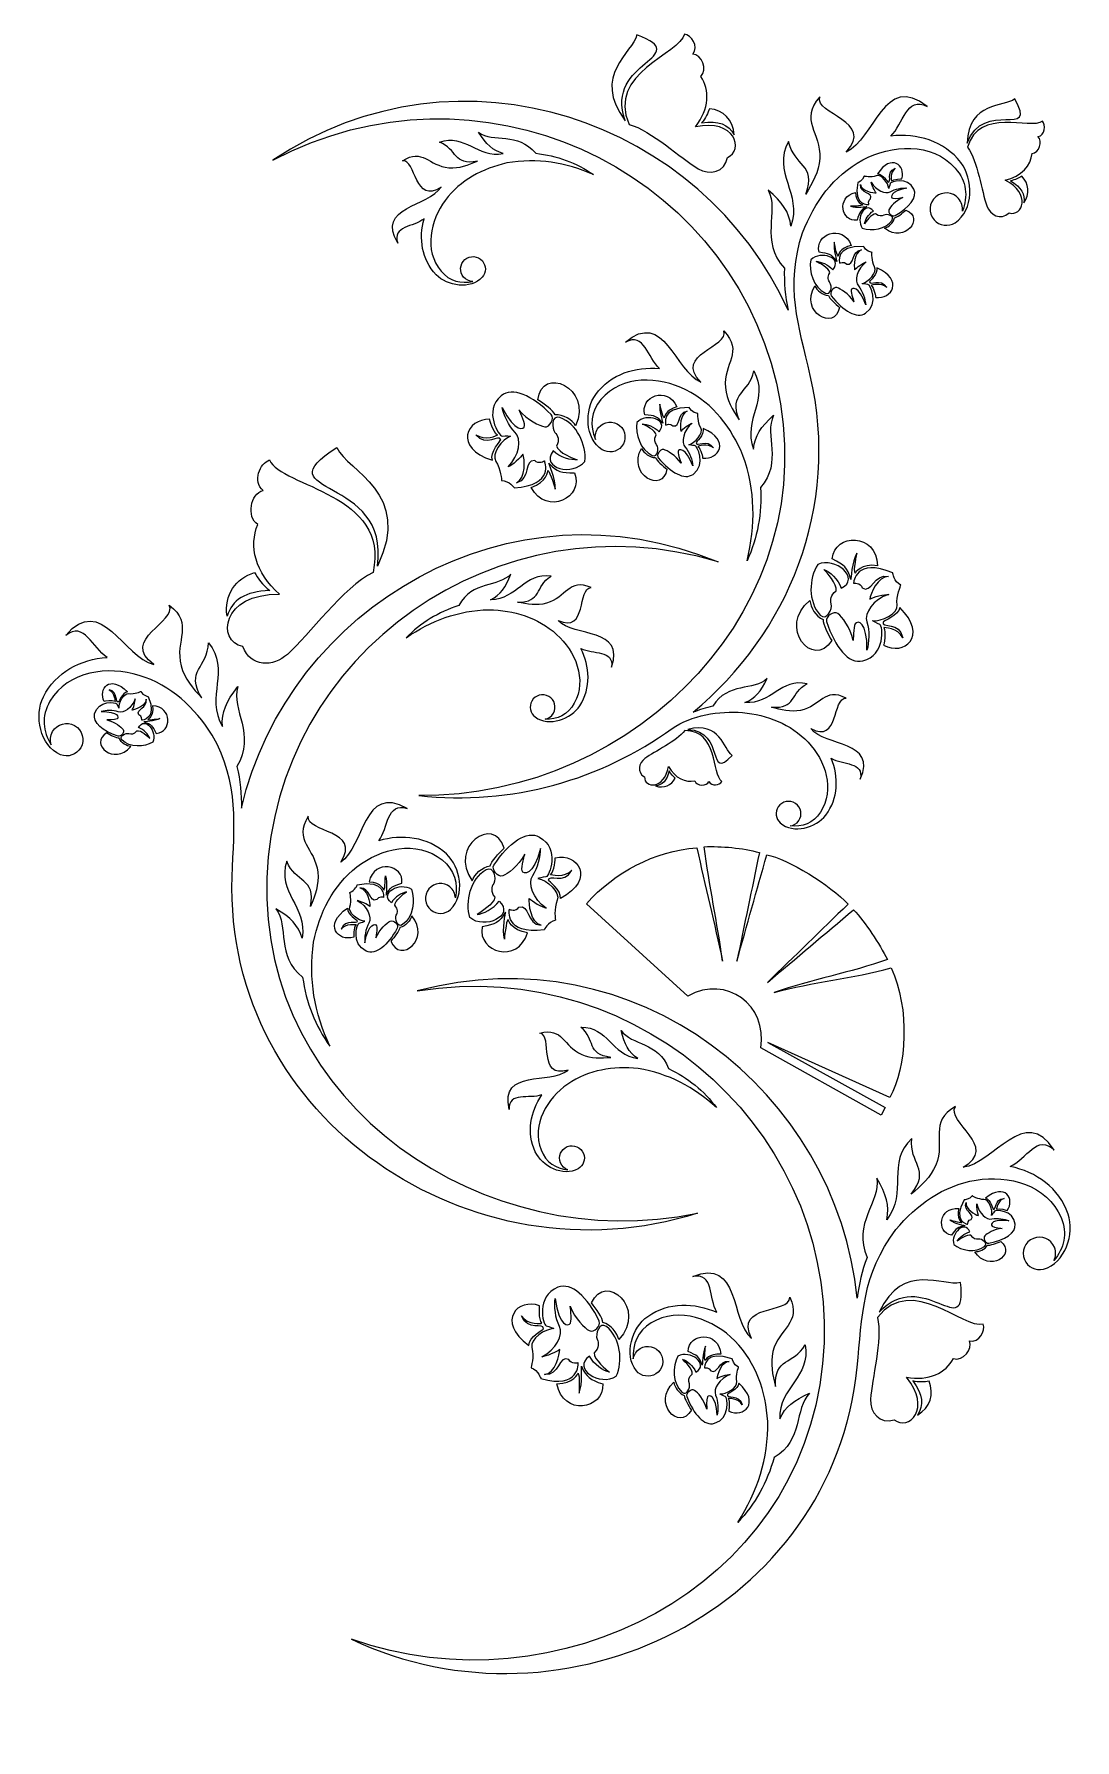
# Model space of a CAD drawing. Header units: centimetres. Extents: x -6.3 to 6.3, y -10.7 to 9.9.
import ezdxf

# ---------------------------------------------------------------- set-up
doc = ezdxf.new("R2010")
doc.units = ezdxf.units.CM
doc.header["$MEASUREMENT"] = 0
doc.layers.add('Camada 1', color=7, linetype='Continuous')

msp = doc.modelspace()

# ---------------------------------------------------------------- linework, layer by layer
at = {"layer": 'Camada 1'}
for points, knots in [([(1.67354, 1.70998), (1.74971, 1.74102), (1.8289, 1.7662), (1.91042, 1.78523), (1.91042, 1.78523), (2.09674, 2.07638), (2.40186, 1.96528), (2.56817, 2.11683), (2.56817, 2.11683), (2.48983, 1.95996), (2.42704, 1.87976), (2.29975, 1.82719), (2.29975, 1.82719), (2.62302, 1.80631), (2.73015, 2.1272), (3.05082, 2.05346), (3.05082, 2.05346), (2.84101, 1.94495), (2.91948, 1.74792), (2.62143, 1.77276), (2.62143, 1.77276), (2.73689, 1.7395), (2.84995, 1.70847), (2.97161, 1.73344), (2.97161, 1.73344), (3.21378, 1.78334), (3.26001, 2.01221), (3.5211, 1.88198), (3.5211, 1.88198), (3.35277, 1.8878), (3.43889, 1.32868), (3.09459, 1.51342), (3.09459, 1.51342), (3.27141, 1.29276), (3.90197, 1.36864), (3.69302, 0.90181), (3.69302, 0.90181), (3.74168, 1.11456), (3.47818, 1.07122), (3.34311, 1.15494), (3.34311, 1.15494), (3.43352, 0.92801), (3.43093, 0.67096), (3.27585, 0.46686), (3.27585, 0.46686), (3.15978, 0.3143), (2.88376, 0.23583), (2.72665, 0.37312), (2.72665, 0.37312), (2.67106, 0.42164), (2.66101, 0.50697), (2.70231, 0.56825), (2.70231, 0.56825), (2.74869, 0.63664), (2.84156, 0.65472), (2.90998, 0.60841), (2.90998, 0.60841), (2.97851, 0.56219), (2.99637, 0.46924), (2.95028, 0.40084), (2.95028, 0.40084), (2.92522, 0.36385), (2.88665, 0.3416), (2.84558, 0.33626), (2.84558, 0.33626), (2.99203, 0.32136), (3.12379, 0.3683), (3.21192, 0.50303), (3.21192, 0.50303), (3.39192, 0.77777), (3.26952, 1.12895), (3.06333, 1.34747), (3.06333, 1.34747), (2.84862, 1.57332), (2.57144, 1.67513), (2.27019, 1.70852), (2.27019, 1.70852), (1.98841, 1.72336), (1.65305, 1.68129), (1.41921, 1.51326), (1.41921, 1.51326), (0.56545, 0.89921), (-0.51619, 0.57701), (-1.64324, 0.70416), (-1.64324, 0.70416), (0.98061, 0.67659), (3.29801, 3.00596), (2.67987, 5.68566), (2.67987, 5.68566), (2.05872, 8.32959), (-0.9529, 9.68251), (-3.40609, 8.37951), (-3.40609, 8.37951), (-1.13848, 9.89642), (1.78472, 8.85338), (2.82072, 6.5701), (2.82072, 6.5701), (2.785, 6.7343), (2.76989, 6.90379), (2.77582, 7.07561), (2.77582, 7.07561), (2.4711, 7.41041), (2.71576, 7.75839), (2.58069, 8.02028), (2.58069, 8.02028), (2.75233, 7.86772), (2.83255, 7.76109), (2.85543, 7.58226), (2.85543, 7.58226), (2.99209, 7.98384), (2.62289, 8.22856), (2.82548, 8.60903), (2.82548, 8.60903), (2.89102, 8.30682), (3.16719, 8.33873), (3.034, 7.97027), (3.034, 7.97027), (3.11533, 8.10505), (3.19325, 8.23737), (3.20304, 8.39964), (3.20304, 8.39964), (3.22249, 8.72278), (2.94891, 8.85954), (3.20262, 9.14505), (3.20262, 9.14505), (3.13782, 8.93436), (3.87419, 8.85261), (3.52327, 8.48005), (3.52327, 8.48005), (3.86236, 8.62848), (3.98161, 9.45168), (4.50056, 9.02843), (4.50056, 9.02843), (4.24831, 9.16249), (4.21301, 8.81449), (4.06125, 8.67219), (4.06125, 8.67219), (4.37891, 8.70913), (4.70305, 8.61829), (4.90823, 8.35249), (4.90823, 8.35249), (5.06158, 8.15387), (5.06677, 7.77819), (4.83954, 7.62618), (4.83954, 7.62618), (4.75919, 7.57247), (4.64788, 7.58895), (4.58451, 7.66206), (4.58451, 7.66206), (4.51381, 7.74382), (4.52276, 7.86754), (4.60454, 7.93831), (4.60454, 7.93831), (4.68632, 8.00903), (4.81002, 8.00012), (4.88071, 7.91833), (4.88071, 7.91833), (4.91884, 7.87412), (4.93384, 7.81779), (4.92677, 7.7641), (4.92677, 7.7641), (4.99546, 7.94404), (4.98106, 8.12669), (4.84081, 8.28409), (4.84081, 8.28409), (4.55472, 8.60535), (4.06899, 8.57018), (3.72242, 8.38386), (3.72242, 8.38386), (3.36357, 8.18958), (3.14039, 7.87395), (2.99537, 7.50438), (2.99537, 7.50438), (2.78325, 6.85544), (2.94613, 6.39347), (3.0894, 5.78059), (3.0894, 5.78059), (3.4599, 4.16788), (2.8144, 2.662), (1.67354, 1.70998), (1.67354, 1.70998), (1.67354, 1.70998), (1.67354, 1.70998), (1.67354, 1.70998)], [0, 0, 0, 0, 0.0212766, 0.0212766, 0.0212766, 0.0212766, 0.04255319, 0.04255319, 0.04255319, 0.04255319, 0.06382979, 0.06382979, 0.06382979, 0.06382979, 0.08510638, 0.08510638, 0.08510638, 0.08510638, 0.10638298, 0.10638298, 0.10638298, 0.10638298, 0.12765957, 0.12765957, 0.12765957, 0.12765957, 0.14893617, 0.14893617, 0.14893617, 0.14893617, 0.17021277, 0.17021277, 0.17021277, 0.17021277, 0.19148936, 0.19148936, 0.19148936, 0.19148936, 0.21276596, 0.21276596, 0.21276596, 0.21276596, 0.23404255, 0.23404255, 0.23404255, 0.23404255, 0.25531915, 0.25531915, 0.25531915, 0.25531915, 0.27659574, 0.27659574, 0.27659574, 0.27659574, 0.29787234, 0.29787234, 0.29787234, 0.29787234, 0.31914894, 0.31914894, 0.31914894, 0.31914894, 0.34042553, 0.34042553, 0.34042553, 0.34042553, 0.36170213, 0.36170213, 0.36170213, 0.36170213, 0.38297872, 0.38297872, 0.38297872, 0.38297872, 0.40425532, 0.40425532, 0.40425532, 0.40425532, 0.42553191, 0.42553191, 0.42553191, 0.42553191, 0.44680851, 0.44680851, 0.44680851, 0.44680851, 0.46808511, 0.46808511, 0.46808511, 0.46808511, 0.4893617, 0.4893617, 0.4893617, 0.4893617, 0.5106383, 0.5106383, 0.5106383, 0.5106383, 0.53191489, 0.53191489, 0.53191489, 0.53191489, 0.55319149, 0.55319149, 0.55319149, 0.55319149, 0.57446809, 0.57446809, 0.57446809, 0.57446809, 0.59574468, 0.59574468, 0.59574468, 0.59574468, 0.61702128, 0.61702128, 0.61702128, 0.61702128, 0.63829787, 0.63829787, 0.63829787, 0.63829787, 0.65957447, 0.65957447, 0.65957447, 0.65957447, 0.68085106, 0.68085106, 0.68085106, 0.68085106, 0.70212766, 0.70212766, 0.70212766, 0.70212766, 0.72340426, 0.72340426, 0.72340426, 0.72340426, 0.74468085, 0.74468085, 0.74468085, 0.74468085, 0.76595745, 0.76595745, 0.76595745, 0.76595745, 0.78723404, 0.78723404, 0.78723404, 0.78723404, 0.80851064, 0.80851064, 0.80851064, 0.80851064, 0.82978723, 0.82978723, 0.82978723, 0.82978723, 0.85106383, 0.85106383, 0.85106383, 0.85106383, 0.87234043, 0.87234043, 0.87234043, 0.87234043, 0.89361702, 0.89361702, 0.89361702, 0.89361702, 0.91489362, 0.91489362, 0.91489362, 0.91489362, 0.93617021, 0.93617021, 0.93617021, 0.93617021, 0.95744681, 0.95744681, 0.95744681, 0.95744681, 1, 1, 1, 1]), ([(0.85294, 8.85793), (0.43807, 9.40805), (0.94782, 9.68041), (0.99333, 9.89748), (0.99333, 9.89748), (1.70622, 9.62012), (0.59216, 9.5907), (0.85294, 8.85793), (0.85294, 8.85793), (0.85294, 8.85793), (0.85294, 8.85793), (0.85294, 8.85793)], [0, 0, 0, 0, 0.25, 0.25, 0.25, 0.25, 0.5, 0.5, 0.5, 0.5, 1, 1, 1, 1]), ([(0.89829, 8.81391), (0.62571, 9.43364), (1.51487, 9.66211), (1.56784, 9.90457), (1.56784, 9.90457), (1.64991, 9.89301), (1.74699, 9.7568), (1.66761, 9.66335), (1.66761, 9.66335), (1.7795, 9.66004), (1.85007, 9.47325), (1.76783, 9.39287), (1.76783, 9.39287), (1.8748, 9.23084), (1.87049, 9.00372), (1.70216, 8.78454), (1.70216, 8.78454), (2.17791, 8.88767), (2.29541, 8.50069), (2.08692, 8.41473), (2.08692, 8.41473), (2.05898, 8.22963), (1.87023, 8.1969), (1.73457, 8.27807), (1.73457, 8.27807), (1.52392, 8.40409), (1.16956, 8.73792), (0.89829, 8.81391), (0.89829, 8.81391), (0.89829, 8.81391), (0.89829, 8.81391), (0.89829, 8.81391)], [0, 0, 0, 0, 0.11111111, 0.11111111, 0.11111111, 0.11111111, 0.22222222, 0.22222222, 0.22222222, 0.22222222, 0.33333333, 0.33333333, 0.33333333, 0.33333333, 0.44444444, 0.44444444, 0.44444444, 0.44444444, 0.55555556, 0.55555556, 0.55555556, 0.55555556, 0.66666667, 0.66666667, 0.66666667, 0.66666667, 0.77777778, 0.77777778, 0.77777778, 0.77777778, 1, 1, 1, 1]), ([(4.98509, 8.58491), (5.00512, 9.1005), (5.42975, 9.0169), (5.55892, 9.12127), (5.55892, 9.12127), (5.84097, 8.62267), (5.18091, 9.13352), (4.98509, 8.58491), (4.98509, 8.58491), (4.98509, 8.58491), (4.98509, 8.58491), (4.98509, 8.58491)], [0, 0, 0, 0, 0.25, 0.25, 0.25, 0.25, 0.5, 0.5, 0.5, 0.5, 1, 1, 1, 1]), ([(1.77594, 8.83126), (1.82677, 8.88947), (1.85513, 8.95307), (1.87082, 9.00366), (1.87082, 9.00366), (2.03425, 8.98723), (2.16038, 8.87042), (2.16816, 8.6891), (2.16816, 8.6891), (2.09947, 8.8151), (1.98213, 8.86312), (1.77594, 8.83126), (1.77594, 8.83126), (1.77594, 8.83126), (1.77594, 8.83126), (1.77594, 8.83126)], [0, 0, 0, 0, 0.2, 0.2, 0.2, 0.2, 0.4, 0.4, 0.4, 0.4, 0.6, 0.6, 0.6, 0.6, 1, 1, 1, 1]), ([(4.99057, 8.53789), (5.12606, 9.02642), (5.74982, 8.73776), (5.89542, 8.85314), (5.89542, 8.85314), (5.93759, 8.80768), (5.92923, 8.6827), (5.83912, 8.66605), (5.83912, 8.66605), (5.90233, 8.61107), (5.85481, 8.46939), (5.76901, 8.46171), (5.76901, 8.46171), (5.7543, 8.31712), (5.64429, 8.18736), (5.4427, 8.14008), (5.4427, 8.14008), (5.76756, 7.97456), (5.65222, 7.6945), (5.49067, 7.74344), (5.49067, 7.74344), (5.38672, 7.64922), (5.26173, 7.71968), (5.22156, 7.83102), (5.22156, 7.83102), (5.15919, 8.00388), (5.1118, 8.36536), (4.99057, 8.53789), (4.99057, 8.53789), (4.99057, 8.53789), (4.99057, 8.53789), (4.99057, 8.53789)], [0, 0, 0, 0, 0.11111111, 0.11111111, 0.11111111, 0.11111111, 0.22222222, 0.22222222, 0.22222222, 0.22222222, 0.33333333, 0.33333333, 0.33333333, 0.33333333, 0.44444444, 0.44444444, 0.44444444, 0.44444444, 0.55555556, 0.55555556, 0.55555556, 0.55555556, 0.66666667, 0.66666667, 0.66666667, 0.66666667, 0.77777778, 0.77777778, 0.77777778, 0.77777778, 1, 1, 1, 1]), ([(0.4699, 8.20666), (0.26368, 8.34871), (0.02482, 8.43664), (-0.22934, 8.46529), (-0.22934, 8.46529), (-0.4482, 8.73278), (-0.73835, 8.58676), (-0.92123, 8.71797), (-0.92123, 8.71797), (-0.82519, 8.57123), (-0.75348, 8.49889), (-0.62087, 8.46164), (-0.62087, 8.46164), (-0.93951, 8.40319), (-1.08323, 8.70929), (-1.39324, 8.59864), (-1.39324, 8.59864), (-1.17221, 8.5154), (-1.22708, 8.31043), (-0.9339, 8.36999), (-0.9339, 8.36999), (-1.04476, 8.3235), (-1.15348, 8.27942), (-1.27717, 8.29014), (-1.27717, 8.29014), (-1.52342, 8.31133), (-1.59626, 8.53332), (-1.84018, 8.37348), (-1.84018, 8.37348), (-1.67386, 8.39893), (-1.69416, 7.83349), (-1.37351, 8.05712), (-1.37351, 8.05712), (-1.52342, 7.81743), (-2.15869, 7.81905), (-1.89662, 7.37992), (-1.89662, 7.37992), (-1.96978, 7.58553), (-1.70294, 7.5733), (-1.57854, 7.67213), (-1.57854, 7.67213), (-1.64191, 7.43625), (-1.60936, 7.18122), (-1.43138, 6.9967), (-1.43138, 6.9967), (-1.29848, 6.85872), (-1.01524, 6.81292), (-0.87515, 6.96773), (-0.87515, 6.96773), (-0.82562, 7.02231), (-0.82562, 7.10828), (-0.87385, 7.16424), (-0.87385, 7.16424), (-0.92772, 7.22681), (-1.02215, 7.23385), (-1.0848, 7.17998), (-1.0848, 7.17998), (-1.14729, 7.12606), (-1.15433, 7.0316), (-1.10033, 6.96903), (-1.10033, 6.96903), (-1.07125, 6.93524), (-1.03035, 6.91778), (-0.98902, 6.9172), (-0.98902, 6.9172), (-1.13272, 6.88524), (-1.26895, 6.91656), (-1.37232, 7.04002), (-1.37232, 7.04002), (-1.58311, 7.29193), (-1.50247, 7.65499), (-1.32308, 7.89603), (-1.32308, 7.89603), (-1.13631, 8.14543), (-0.8731, 8.27891), (-0.57764, 8.34728), (-0.57764, 8.34728), (-0.20743, 8.41063), (0.12994, 8.3529), (0.4699, 8.20666), (0.4699, 8.20666), (0.4699, 8.20666), (0.4699, 8.20666), (0.4699, 8.20666)], [0, 0, 0, 0, 0.04545455, 0.04545455, 0.04545455, 0.04545455, 0.09090909, 0.09090909, 0.09090909, 0.09090909, 0.13636364, 0.13636364, 0.13636364, 0.13636364, 0.18181818, 0.18181818, 0.18181818, 0.18181818, 0.22727273, 0.22727273, 0.22727273, 0.22727273, 0.27272727, 0.27272727, 0.27272727, 0.27272727, 0.31818182, 0.31818182, 0.31818182, 0.31818182, 0.36363636, 0.36363636, 0.36363636, 0.36363636, 0.40909091, 0.40909091, 0.40909091, 0.40909091, 0.45454545, 0.45454545, 0.45454545, 0.45454545, 0.5, 0.5, 0.5, 0.5, 0.54545455, 0.54545455, 0.54545455, 0.54545455, 0.59090909, 0.59090909, 0.59090909, 0.59090909, 0.63636364, 0.63636364, 0.63636364, 0.63636364, 0.68181818, 0.68181818, 0.68181818, 0.68181818, 0.72727273, 0.72727273, 0.72727273, 0.72727273, 0.77272727, 0.77272727, 0.77272727, 0.77272727, 0.81818182, 0.81818182, 0.81818182, 0.81818182, 0.86363636, 0.86363636, 0.86363636, 0.86363636, 0.90909091, 0.90909091, 0.90909091, 0.90909091, 1, 1, 1, 1]), ([(4.03027, 8.11694), (4.02265, 8.11726), (3.9659, 8.2182), (3.90054, 8.21468), (3.90054, 8.21468), (4.06643, 8.47085), (4.24439, 8.31594), (4.19645, 8.15668), (4.19645, 8.15668), (4.19645, 8.15668), (4.09525, 8.15647), (4.0699, 8.1302), (4.0699, 8.1302), (4.0699, 8.1302), (4.04873, 8.2336), (4.1134, 8.28294), (4.1134, 8.28294), (4.00148, 8.2345), (4.0785, 8.11506), (4.03027, 8.11694), (4.03027, 8.11694), (4.03027, 8.11694), (4.03027, 8.11694), (4.03027, 8.11694)], [0, 0, 0, 0, 0.14285714, 0.14285714, 0.14285714, 0.14285714, 0.28571429, 0.28571429, 0.28571429, 0.28571429, 0.42857143, 0.42857143, 0.42857143, 0.42857143, 0.57142857, 0.57142857, 0.57142857, 0.57142857, 0.71428571, 0.71428571, 0.71428571, 0.71428571, 1, 1, 1, 1]), ([(3.79698, 7.84614), (3.79698, 7.84614), (3.60476, 7.81883), (3.66411, 8.1117), (3.66411, 8.1117), (3.66411, 8.1117), (3.72343, 8.13295), (3.73928, 8.18848), (3.73928, 8.18848), (3.73928, 8.18848), (3.82424, 8.16922), (3.88671, 8.19173), (3.88671, 8.19173), (3.94905, 8.2143), (4.03228, 8.10339), (4.03705, 8.04012), (4.03705, 8.04012), (4.03705, 8.04012), (4.04972, 8.07375), (4.05377, 8.09791), (4.05377, 8.09791), (4.05779, 8.12204), (4.26657, 8.18856), (4.34103, 8.03039), (4.34103, 8.03039), (4.38638, 7.93366), (4.28557, 7.80917), (4.1128, 7.71151), (4.1128, 7.71151), (4.08026, 7.69304), (4.02308, 7.74543), (4.03877, 7.78049), (4.03877, 7.78049), (4.05475, 7.81555), (4.11666, 7.88799), (4.20884, 7.93162), (4.20884, 7.93162), (4.20884, 7.93162), (4.11452, 7.91117), (4.08557, 7.92088), (4.08557, 7.92088), (4.05649, 7.93054), (4.05131, 8.00441), (4.25649, 8.04436), (4.25649, 8.04436), (4.20191, 8.04888), (4.11264, 8.03518), (4.05519, 7.99996), (4.05519, 7.99996), (3.99775, 7.96469), (3.88183, 8.01419), (3.82437, 8.11529), (3.82437, 8.11529), (3.82755, 8.0855), (3.868, 8.00599), (3.88686, 7.9866), (3.88686, 7.9866), (3.85172, 7.98298), (3.70686, 8.00896), (3.69578, 8.08704), (3.69578, 8.08704), (3.69406, 7.97433), (3.84797, 7.99462), (3.81802, 7.91514), (3.81802, 7.91514), (3.78015, 7.89617), (3.79698, 7.84614), (3.79698, 7.84614), (3.79698, 7.84614), (3.79698, 7.84614), (3.79698, 7.84614), (3.79698, 7.84614)], [0, 0, 0, 0, 0.05263158, 0.05263158, 0.05263158, 0.05263158, 0.10526316, 0.10526316, 0.10526316, 0.10526316, 0.15789474, 0.15789474, 0.15789474, 0.15789474, 0.21052632, 0.21052632, 0.21052632, 0.21052632, 0.26315789, 0.26315789, 0.26315789, 0.26315789, 0.31578947, 0.31578947, 0.31578947, 0.31578947, 0.36842105, 0.36842105, 0.36842105, 0.36842105, 0.42105263, 0.42105263, 0.42105263, 0.42105263, 0.47368421, 0.47368421, 0.47368421, 0.47368421, 0.52631579, 0.52631579, 0.52631579, 0.52631579, 0.57894737, 0.57894737, 0.57894737, 0.57894737, 0.63157895, 0.63157895, 0.63157895, 0.63157895, 0.68421053, 0.68421053, 0.68421053, 0.68421053, 0.73684211, 0.73684211, 0.73684211, 0.73684211, 0.78947368, 0.78947368, 0.78947368, 0.78947368, 0.84210526, 0.84210526, 0.84210526, 0.84210526, 0.89473684, 0.89473684, 0.89473684, 0.89473684, 1, 1, 1, 1]), ([(5.50765, 8.13221), (5.56467, 8.14195), (5.61131, 8.16536), (5.64444, 8.18727), (5.64444, 8.18727), (5.73125, 8.10025), (5.74914, 7.97296), (5.66778, 7.86411), (5.66778, 7.86411), (5.68748, 7.96975), (5.64227, 8.05304), (5.50765, 8.13221), (5.50765, 8.13221), (5.50765, 8.13221), (5.50765, 8.13221), (5.50765, 8.13221)], [0, 0, 0, 0, 0.2, 0.2, 0.2, 0.2, 0.4, 0.4, 0.4, 0.4, 0.6, 0.6, 0.6, 0.6, 1, 1, 1, 1]), ([(3.77396, 7.82024), (3.77396, 7.82024), (3.64654, 7.8022), (3.57669, 7.82384), (3.57669, 7.82384), (3.57669, 7.82384), (3.71263, 7.82691), (3.72298, 7.84188), (3.72298, 7.84188), (3.72298, 7.84188), (3.64077, 7.86826), (3.63501, 7.99089), (3.63501, 7.99089), (3.39728, 7.93477), (3.46668, 7.63119), (3.65501, 7.6559), (3.65501, 7.6559), (3.6821, 7.75258), (3.6939, 7.777), (3.77396, 7.82024), (3.77396, 7.82024), (3.77396, 7.82024), (3.77396, 7.82024), (3.77396, 7.82024)], [0, 0, 0, 0, 0.14285714, 0.14285714, 0.14285714, 0.14285714, 0.28571429, 0.28571429, 0.28571429, 0.28571429, 0.42857143, 0.42857143, 0.42857143, 0.42857143, 0.57142857, 0.57142857, 0.57142857, 0.57142857, 0.71428571, 0.71428571, 0.71428571, 0.71428571, 1, 1, 1, 1]), ([(3.71753, 7.56092), (3.63416, 7.67308), (3.75095, 7.89271), (3.85218, 7.7661), (3.85218, 7.7661), (3.79257, 7.73075), (3.74936, 7.65648), (3.74434, 7.61187), (3.74434, 7.61187), (3.75757, 7.63343), (3.83059, 7.7349), (3.87838, 7.73255), (3.87838, 7.73255), (3.91883, 7.6972), (3.95225, 7.70453), (3.97961, 7.71821), (3.97961, 7.71821), (4.01432, 7.73578), (4.11309, 7.71022), (4.0765, 7.65598), (4.0765, 7.65598), (4.00233, 7.54605), (3.83011, 7.51811), (3.71753, 7.56092), (3.71753, 7.56092), (3.71753, 7.56092), (3.71753, 7.56092), (3.71753, 7.56092)], [0, 0, 0, 0, 0.125, 0.125, 0.125, 0.125, 0.25, 0.25, 0.25, 0.25, 0.375, 0.375, 0.375, 0.375, 0.5, 0.5, 0.5, 0.5, 0.625, 0.625, 0.625, 0.625, 0.75, 0.75, 0.75, 0.75, 1, 1, 1, 1]), ([(3.98738, 7.55933), (4.22826, 7.36523), (4.4807, 7.68776), (4.24294, 7.77769), (4.24294, 7.77769), (4.20278, 7.7416), (4.13597, 7.68723), (4.10485, 7.68366), (4.10485, 7.68366), (4.09347, 7.6236), (4.03646, 7.57489), (3.98738, 7.55933), (3.98738, 7.55933), (3.98738, 7.55933), (3.98738, 7.55933), (3.98738, 7.55933)], [0, 0, 0, 0, 0.2, 0.2, 0.2, 0.2, 0.4, 0.4, 0.4, 0.4, 0.6, 0.6, 0.6, 0.6, 1, 1, 1, 1]), ([(3.40982, 7.15896), (3.40982, 7.15896), (3.3659, 7.30504), (3.3787, 7.39066), (3.3787, 7.39066), (3.3787, 7.39066), (3.40651, 7.23202), (3.42593, 7.22244), (3.42593, 7.22244), (3.42593, 7.22244), (3.4422, 7.32359), (3.58476, 7.35209), (3.58476, 7.35209), (3.47662, 7.62056), (3.13349, 7.48499), (3.19598, 7.26885), (3.19598, 7.26885), (3.31406, 7.25445), (3.34473, 7.24506), (3.40982, 7.15896), (3.40982, 7.15896), (3.40982, 7.15896), (3.40982, 7.15896), (3.40982, 7.15896)], [0, 0, 0, 0, 0.14285714, 0.14285714, 0.14285714, 0.14285714, 0.28571429, 0.28571429, 0.28571429, 0.28571429, 0.42857143, 0.42857143, 0.42857143, 0.42857143, 0.57142857, 0.57142857, 0.57142857, 0.57142857, 0.71428571, 0.71428571, 0.71428571, 0.71428571, 1, 1, 1, 1]), ([(3.09589, 7.17881), (3.21223, 7.2965), (3.49044, 7.19887), (3.36026, 7.05779), (3.36026, 7.05779), (3.30798, 7.12118), (3.21339, 7.15854), (3.16023, 7.15664), (3.16023, 7.15664), (3.18788, 7.14487), (3.31991, 7.07748), (3.32567, 7.02094), (3.32567, 7.02094), (3.29141, 6.96723), (3.30596, 6.92945), (3.32683, 6.9), (3.32683, 6.9), (3.35376, 6.86235), (3.34138, 6.74215), (3.27124, 6.7753), (3.27124, 6.7753), (3.12915, 6.84247), (3.06581, 7.03911), (3.09589, 7.17881), (3.09589, 7.17881), (3.09589, 7.17881), (3.09589, 7.17881), (3.09589, 7.17881)], [0, 0, 0, 0, 0.125, 0.125, 0.125, 0.125, 0.25, 0.25, 0.25, 0.25, 0.375, 0.375, 0.375, 0.375, 0.5, 0.5, 0.5, 0.5, 0.625, 0.625, 0.625, 0.625, 0.75, 0.75, 0.75, 0.75, 1, 1, 1, 1]), ([(3.44421, 7.13645), (3.44421, 7.13645), (3.37783, 7.3569), (3.73147, 7.33954), (3.73147, 7.33954), (3.73147, 7.33954), (3.7669, 7.27392), (3.83484, 7.26524), (3.83484, 7.26524), (3.83484, 7.26524), (3.82735, 7.16216), (3.86495, 7.09315), (3.86495, 7.09315), (3.90252, 7.02412), (3.78745, 6.90683), (3.71403, 6.88995), (3.71403, 6.88995), (3.71403, 6.88995), (3.75578, 6.88114), (3.78475, 6.88074), (3.78475, 6.88074), (3.81383, 6.88034), (3.92903, 6.64772), (3.75694, 6.53223), (3.75694, 6.53223), (3.65182, 6.46164), (3.48796, 6.55768), (3.34284, 6.74255), (3.34284, 6.74255), (3.31532, 6.77734), (3.36644, 6.85375), (3.41036, 6.84148), (3.41036, 6.84148), (3.45412, 6.82923), (3.55017, 6.76954), (3.61771, 6.66942), (3.61771, 6.66942), (3.61771, 6.66942), (3.57681, 6.77623), (3.583, 6.8119), (3.583, 6.8119), (3.58932, 6.84762), (3.67473, 6.86696), (3.75823, 6.6336), (3.75823, 6.6336), (3.75392, 6.69842), (3.7218, 6.80061), (3.67026, 6.86159), (3.67026, 6.86159), (3.61872, 6.92268), (3.656, 7.0672), (3.76429, 7.15242), (3.76429, 7.15242), (3.72987, 7.14358), (3.64406, 7.08196), (3.62464, 7.05635), (3.62464, 7.05635), (3.61414, 7.09696), (3.61858, 7.27117), (3.70827, 7.29805), (3.70827, 7.29805), (3.57579, 7.28001), (3.62707, 7.10332), (3.52872, 7.1243), (3.52872, 7.1243), (3.49964, 7.16529), (3.44421, 7.13645), (3.44421, 7.13645), (3.44421, 7.13645), (3.44421, 7.13645), (3.44421, 7.13645), (3.44421, 7.13645)], [0, 0, 0, 0, 0.05263158, 0.05263158, 0.05263158, 0.05263158, 0.10526316, 0.10526316, 0.10526316, 0.10526316, 0.15789474, 0.15789474, 0.15789474, 0.15789474, 0.21052632, 0.21052632, 0.21052632, 0.21052632, 0.26315789, 0.26315789, 0.26315789, 0.26315789, 0.31578947, 0.31578947, 0.31578947, 0.31578947, 0.36842105, 0.36842105, 0.36842105, 0.36842105, 0.42105263, 0.42105263, 0.42105263, 0.42105263, 0.47368421, 0.47368421, 0.47368421, 0.47368421, 0.52631579, 0.52631579, 0.52631579, 0.52631579, 0.57894737, 0.57894737, 0.57894737, 0.57894737, 0.63157895, 0.63157895, 0.63157895, 0.63157895, 0.68421053, 0.68421053, 0.68421053, 0.68421053, 0.73684211, 0.73684211, 0.73684211, 0.73684211, 0.78947368, 0.78947368, 0.78947368, 0.78947368, 0.84210526, 0.84210526, 0.84210526, 0.84210526, 0.89473684, 0.89473684, 0.89473684, 0.89473684, 1, 1, 1, 1]), ([(3.80304, 6.91171), (3.80203, 6.92068), (3.91004, 7.00508), (3.89435, 7.08112), (3.89435, 7.08112), (4.22394, 6.93245), (4.07435, 6.69631), (3.87922, 6.72404), (3.87922, 6.72404), (3.87922, 6.72404), (3.86096, 6.84263), (3.82567, 6.86766), (3.82567, 6.86766), (3.82567, 6.86766), (3.94291, 6.91079), (4.01231, 6.84387), (4.01231, 6.84387), (3.93552, 6.96632), (3.80939, 6.8548), (3.80304, 6.91171), (3.80304, 6.91171), (3.80304, 6.91171), (3.80304, 6.91171), (3.80304, 6.91171)], [0, 0, 0, 0, 0.14285714, 0.14285714, 0.14285714, 0.14285714, 0.28571429, 0.28571429, 0.28571429, 0.28571429, 0.42857143, 0.42857143, 0.42857143, 0.42857143, 0.57142857, 0.57142857, 0.57142857, 0.57142857, 0.71428571, 0.71428571, 0.71428571, 0.71428571, 1, 1, 1, 1]), ([(3.14211, 6.86245), (2.9578, 6.54566), (3.38071, 6.30738), (3.4435, 6.60197), (3.4435, 6.60197), (3.39397, 6.64258), (3.31851, 6.71119), (3.30885, 6.74691), (3.30885, 6.74691), (3.23644, 6.74947), (3.16905, 6.80765), (3.14211, 6.86245), (3.14211, 6.86245), (3.14211, 6.86245), (3.14211, 6.86245), (3.14211, 6.86245)], [0, 0, 0, 0, 0.2, 0.2, 0.2, 0.2, 0.4, 0.4, 0.4, 0.4, 0.6, 0.6, 0.6, 0.6, 1, 1, 1, 1]), ([(2.32481, 3.54129), (2.45096, 3.81553), (2.50613, 4.11726), (2.48766, 4.42505), (2.48766, 4.42505), (2.75997, 4.74035), (2.52682, 5.05473), (2.6449, 5.29892), (2.6449, 5.29892), (2.49054, 5.15448), (2.41942, 5.05442), (2.40241, 4.88929), (2.40241, 4.88929), (2.26721, 5.25563), (2.60114, 5.48958), (2.40572, 5.83481), (2.40572, 5.83481), (2.35259, 5.55522), (2.09772, 5.57806), (2.22903, 5.24222), (2.22903, 5.24222), (2.15085, 5.36422), (2.07613, 5.48418), (2.06329, 5.63322), (2.06329, 5.63322), (2.03765, 5.93016), (2.2862, 6.06248), (2.04601, 6.3191), (2.04601, 6.3191), (2.11067, 6.12675), (1.4349, 6.03417), (1.76666, 5.69968), (1.76666, 5.69968), (1.45117, 5.82827), (1.32184, 6.58286), (0.85446, 6.18112), (0.85446, 6.18112), (1.08354, 6.31042), (1.12415, 5.99107), (1.26729, 5.86373), (1.26729, 5.86373), (0.97397, 5.89024), (0.67796, 5.79901), (0.4955, 5.54964), (0.4955, 5.54964), (0.35913, 5.36319), (0.36316, 5.01738), (0.5757, 4.88292), (0.5757, 4.88292), (0.65087, 4.83543), (0.75294, 4.85315), (0.80954, 4.92197), (0.80954, 4.92197), (0.87278, 4.99894), (0.86153, 5.11247), (0.78464, 5.17565), (0.78464, 5.17565), (0.70775, 5.23883), (0.59414, 5.22767), (0.53093, 5.15075), (0.53093, 5.15075), (0.4968, 5.10929), (0.48442, 5.05698), (0.49219, 5.0078), (0.49219, 5.0078), (0.4248, 5.17174), (0.43372, 5.34009), (0.55897, 5.48831), (0.55897, 5.48831), (0.81472, 5.79054), (1.26239, 5.76983), (1.58582, 5.60645), (1.58582, 5.60645), (1.92044, 5.43622), (2.13327, 5.15105), (2.2754, 4.81442), (2.2754, 4.81442), (2.42721, 4.38767), (2.42821, 3.97534), (2.32481, 3.54129), (2.32481, 3.54129), (2.32481, 3.54129), (2.32481, 3.54129), (2.32481, 3.54129)], [0, 0, 0, 0, 0.04545455, 0.04545455, 0.04545455, 0.04545455, 0.09090909, 0.09090909, 0.09090909, 0.09090909, 0.13636364, 0.13636364, 0.13636364, 0.13636364, 0.18181818, 0.18181818, 0.18181818, 0.18181818, 0.22727273, 0.22727273, 0.22727273, 0.22727273, 0.27272727, 0.27272727, 0.27272727, 0.27272727, 0.31818182, 0.31818182, 0.31818182, 0.31818182, 0.36363636, 0.36363636, 0.36363636, 0.36363636, 0.40909091, 0.40909091, 0.40909091, 0.40909091, 0.45454545, 0.45454545, 0.45454545, 0.45454545, 0.5, 0.5, 0.5, 0.5, 0.54545455, 0.54545455, 0.54545455, 0.54545455, 0.59090909, 0.59090909, 0.59090909, 0.59090909, 0.63636364, 0.63636364, 0.63636364, 0.63636364, 0.68181818, 0.68181818, 0.68181818, 0.68181818, 0.72727273, 0.72727273, 0.72727273, 0.72727273, 0.77272727, 0.77272727, 0.77272727, 0.77272727, 0.81818182, 0.81818182, 0.81818182, 0.81818182, 0.86363636, 0.86363636, 0.86363636, 0.86363636, 0.90909091, 0.90909091, 0.90909091, 0.90909091, 1, 1, 1, 1]), ([(0.25334, 5.1716), (0.45998, 5.63764), (-0.16092, 5.9023), (-0.20283, 5.48553), (-0.20283, 5.48553), (-0.12824, 5.43695), (-0.01334, 5.35374), (0.00553, 5.3058), (0.00553, 5.3058), (0.10591, 5.31336), (0.20783, 5.24327), (0.25334, 5.1716), (0.25334, 5.1716), (0.25334, 5.1716), (0.25334, 5.1716), (0.25334, 5.1716)], [0, 0, 0, 0, 0.2, 0.2, 0.2, 0.2, 0.4, 0.4, 0.4, 0.4, 0.6, 0.6, 0.6, 0.6, 1, 1, 1, 1]), ([(-0.12205, 4.74678), (-0.12205, 4.74678), (0.0032, 4.45227), (-0.48823, 4.42219), (-0.48823, 4.42219), (-0.48823, 4.42219), (-0.54713, 4.50757), (-0.6423, 4.50916), (-0.6423, 4.50916), (-0.6423, 4.50916), (-0.64778, 4.65264), (-0.71027, 4.74228), (-0.71027, 4.74228), (-0.77276, 4.83195), (-0.63166, 5.01163), (-0.53287, 5.04607), (-0.53287, 5.04607), (-0.53287, 5.04607), (-0.59177, 5.05205), (-0.63193, 5.04811), (-0.63193, 5.04811), (-0.67196, 5.04419), (-0.86677, 5.34815), (-0.64661, 5.53402), (-0.64661, 5.53402), (-0.51212, 5.64755), (-0.27109, 5.53992), (-0.04198, 5.30658), (-0.04198, 5.30658), (0.00123, 5.2625), (-0.05796, 5.14931), (-0.1203, 5.15955), (-0.1203, 5.15955), (-0.18279, 5.16982), (-0.32451, 5.23755), (-0.4332, 5.36569), (-0.4332, 5.36569), (-0.4332, 5.36569), (-0.36049, 5.2244), (-0.36364, 5.17411), (-0.36364, 5.17411), (-0.36666, 5.12376), (-0.48201, 5.08397), (-0.63293, 5.39366), (-0.63293, 5.39366), (-0.61695, 5.30479), (-0.55705, 5.16861), (-0.47656, 5.09209), (-0.47656, 5.09209), (-0.39605, 5.01557), (-0.42542, 4.81015), (-0.56207, 4.67577), (-0.56207, 4.67577), (-0.51585, 4.69331), (-0.40655, 4.7916), (-0.38382, 4.82994), (-0.38382, 4.82994), (-0.36308, 4.77546), (-0.34262, 4.534), (-0.4623, 4.4831), (-0.4623, 4.4831), (-0.28215, 4.52829), (-0.37994, 4.76472), (-0.24084, 4.75075), (-0.24084, 4.75075), (-0.19447, 4.69844), (-0.12205, 4.74678), (-0.12205, 4.74678), (-0.12205, 4.74678), (-0.12205, 4.74678), (-0.12205, 4.74678), (-0.12205, 4.74678)], [0, 0, 0, 0, 0.05263158, 0.05263158, 0.05263158, 0.05263158, 0.10526316, 0.10526316, 0.10526316, 0.10526316, 0.15789474, 0.15789474, 0.15789474, 0.15789474, 0.21052632, 0.21052632, 0.21052632, 0.21052632, 0.26315789, 0.26315789, 0.26315789, 0.26315789, 0.31578947, 0.31578947, 0.31578947, 0.31578947, 0.36842105, 0.36842105, 0.36842105, 0.36842105, 0.42105263, 0.42105263, 0.42105263, 0.42105263, 0.47368421, 0.47368421, 0.47368421, 0.47368421, 0.52631579, 0.52631579, 0.52631579, 0.52631579, 0.57894737, 0.57894737, 0.57894737, 0.57894737, 0.63157895, 0.63157895, 0.63157895, 0.63157895, 0.68421053, 0.68421053, 0.68421053, 0.68421053, 0.73684211, 0.73684211, 0.73684211, 0.73684211, 0.78947368, 0.78947368, 0.78947368, 0.78947368, 0.84210526, 0.84210526, 0.84210526, 0.84210526, 0.89473684, 0.89473684, 0.89473684, 0.89473684, 1, 1, 1, 1]), ([(1.30794, 5.20216), (1.30794, 5.20216), (1.26013, 5.34691), (1.27063, 5.43298), (1.27063, 5.43298), (1.27063, 5.43298), (1.30275, 5.27505), (1.32249, 5.26608), (1.32249, 5.26608), (1.32249, 5.26608), (1.33588, 5.36755), (1.47785, 5.39996), (1.47785, 5.39996), (1.36223, 5.66542), (1.02298, 5.52053), (1.09124, 5.30611), (1.09124, 5.30611), (1.20973, 5.29505), (1.24068, 5.28648), (1.30794, 5.20216), (1.30794, 5.20216), (1.30794, 5.20216), (1.30794, 5.20216), (1.30794, 5.20216)], [0, 0, 0, 0, 0.14285714, 0.14285714, 0.14285714, 0.14285714, 0.28571429, 0.28571429, 0.28571429, 0.28571429, 0.42857143, 0.42857143, 0.42857143, 0.42857143, 0.57142857, 0.57142857, 0.57142857, 0.57142857, 0.71428571, 0.71428571, 0.71428571, 0.71428571, 1, 1, 1, 1]), ([(1.34308, 5.18062), (1.34308, 5.18062), (1.27064, 5.39917), (1.62473, 5.39157), (1.62473, 5.39157), (1.62473, 5.39157), (1.66204, 5.32688), (1.73001, 5.32008), (1.73001, 5.32008), (1.73001, 5.32008), (1.72541, 5.217), (1.76486, 5.14897), (1.76486, 5.14897), (1.80431, 5.08095), (1.69258, 4.96064), (1.61971, 4.94177), (1.61971, 4.94177), (1.61971, 4.94177), (1.66162, 4.93396), (1.69057, 4.93439), (1.69057, 4.93439), (1.71967, 4.93487), (1.84117, 4.70542), (1.67242, 4.58525), (1.67242, 4.58525), (1.56918, 4.51185), (1.40286, 4.6034), (1.25253, 4.78416), (1.25253, 4.78416), (1.22417, 4.81826), (1.27327, 4.89592), (1.31733, 4.88481), (1.31733, 4.88481), (1.36154, 4.87378), (1.45901, 4.81679), (1.52945, 4.71857), (1.52945, 4.71857), (1.52945, 4.71857), (1.48569, 4.82419), (1.49085, 4.86002), (1.49085, 4.86002), (1.49604, 4.8959), (1.58099, 4.91757), (1.67085, 4.68664), (1.67085, 4.68664), (1.66479, 4.75128), (1.62981, 4.85248), (1.57668, 4.91212), (1.57668, 4.91212), (1.52353, 4.9717), (1.55681, 5.11717), (1.66264, 5.20536), (1.66264, 5.20536), (1.62851, 5.19557), (1.5444, 5.13165), (1.52569, 5.10543), (1.52569, 5.10543), (1.51405, 5.14578), (1.51389, 5.32001), (1.60258, 5.34935), (1.60258, 5.34935), (1.47069, 5.32768), (1.52686, 5.15245), (1.4279, 5.17073), (1.4279, 5.17073), (1.39766, 5.21094), (1.34308, 5.18062), (1.34308, 5.18062), (1.34308, 5.18062), (1.34308, 5.18062), (1.34308, 5.18062), (1.34308, 5.18062)], [0, 0, 0, 0, 0.05263158, 0.05263158, 0.05263158, 0.05263158, 0.10526316, 0.10526316, 0.10526316, 0.10526316, 0.15789474, 0.15789474, 0.15789474, 0.15789474, 0.21052632, 0.21052632, 0.21052632, 0.21052632, 0.26315789, 0.26315789, 0.26315789, 0.26315789, 0.31578947, 0.31578947, 0.31578947, 0.31578947, 0.36842105, 0.36842105, 0.36842105, 0.36842105, 0.42105263, 0.42105263, 0.42105263, 0.42105263, 0.47368421, 0.47368421, 0.47368421, 0.47368421, 0.52631579, 0.52631579, 0.52631579, 0.52631579, 0.57894737, 0.57894737, 0.57894737, 0.57894737, 0.63157895, 0.63157895, 0.63157895, 0.63157895, 0.68421053, 0.68421053, 0.68421053, 0.68421053, 0.73684211, 0.73684211, 0.73684211, 0.73684211, 0.78947368, 0.78947368, 0.78947368, 0.78947368, 0.84210526, 0.84210526, 0.84210526, 0.84210526, 0.89473684, 0.89473684, 0.89473684, 0.89473684, 1, 1, 1, 1]), ([(-0.65238, 5.00253), (-0.64952, 4.99036), (-0.78615, 4.85714), (-0.75274, 4.75454), (-0.75274, 4.75454), (-1.23095, 4.90951), (-1.06016, 5.25892), (-0.78629, 5.25026), (-0.78629, 5.25026), (-0.78629, 5.25026), (-0.74279, 5.08921), (-0.69025, 5.05997), (-0.69025, 5.05997), (-0.69025, 5.05997), (-0.84575, 4.98242), (-0.95187, 5.06436), (-0.95187, 5.06436), (-0.82703, 4.90683), (-0.66979, 5.08024), (-0.65238, 5.00253), (-0.65238, 5.00253), (-0.65238, 5.00253), (-0.65238, 5.00253), (-0.65238, 5.00253)], [0, 0, 0, 0, 0.14285714, 0.14285714, 0.14285714, 0.14285714, 0.28571429, 0.28571429, 0.28571429, 0.28571429, 0.42857143, 0.42857143, 0.42857143, 0.42857143, 0.57142857, 0.57142857, 0.57142857, 0.57142857, 0.71428571, 0.71428571, 0.71428571, 0.71428571, 1, 1, 1, 1]), ([(0.36581, 4.74147), (0.22283, 4.56113), (-0.17632, 4.65342), (-0.0181, 4.86839), (-0.0181, 4.86839), (0.06355, 4.78875), (0.20021, 4.75158), (0.27337, 4.76234), (0.27337, 4.76234), (0.23334, 4.7743), (0.04067, 4.8473), (0.02411, 4.92456), (0.02411, 4.92456), (0.06314, 5.00396), (0.03721, 5.05407), (0.00379, 5.09151), (0.00379, 5.09151), (-0.03897, 5.13948), (-0.04026, 5.30746), (0.06168, 5.27233), (0.06168, 5.27233), (0.26816, 5.20118), (0.38597, 4.93908), (0.36581, 4.74147), (0.36581, 4.74147), (0.36581, 4.74147), (0.36581, 4.74147), (0.36581, 4.74147)], [0, 0, 0, 0, 0.125, 0.125, 0.125, 0.125, 0.25, 0.25, 0.25, 0.25, 0.375, 0.375, 0.375, 0.375, 0.5, 0.5, 0.5, 0.5, 0.625, 0.625, 0.625, 0.625, 0.75, 0.75, 0.75, 0.75, 1, 1, 1, 1]), ([(0.99359, 5.21332), (1.10691, 5.33416), (1.38758, 5.24425), (1.26127, 5.09958), (1.26127, 5.09958), (1.20743, 5.16155), (1.11167, 5.19629), (1.05868, 5.19293), (1.05868, 5.19293), (1.08678, 5.18198), (1.22039, 5.11821), (1.22775, 5.06191), (1.22775, 5.06191), (1.19507, 5.0073), (1.21063, 4.96989), (1.23235, 4.941), (1.23235, 4.941), (1.26029, 4.90414), (1.25121, 4.78365), (1.18007, 4.81482), (1.18007, 4.81482), (1.03637, 4.87807), (0.96755, 5.07288), (0.99359, 5.21332), (0.99359, 5.21332), (0.99359, 5.21332), (0.99359, 5.21332), (0.99359, 5.21332)], [0, 0, 0, 0, 0.125, 0.125, 0.125, 0.125, 0.25, 0.25, 0.25, 0.25, 0.375, 0.375, 0.375, 0.375, 0.5, 0.5, 0.5, 0.5, 0.625, 0.625, 0.625, 0.625, 0.75, 0.75, 0.75, 0.75, 1, 1, 1, 1]), ([(1.70794, 4.96583), (1.70664, 4.97472), (1.81234, 5.06216), (1.79462, 5.13765), (1.79462, 5.13765), (2.1281, 4.99814), (1.98496, 4.75784), (1.7893, 4.78038), (1.7893, 4.78038), (1.7893, 4.78038), (1.76771, 4.89838), (1.7317, 4.92236), (1.7317, 4.92236), (1.7317, 4.92236), (1.84775, 4.96882), (1.91903, 4.90373), (1.91903, 4.90373), (1.83885, 5.02401), (1.71588, 4.90908), (1.70794, 4.96583), (1.70794, 4.96583), (1.70794, 4.96583), (1.70794, 4.96583), (1.70794, 4.96583)], [0, 0, 0, 0, 0.14285714, 0.14285714, 0.14285714, 0.14285714, 0.28571429, 0.28571429, 0.28571429, 0.28571429, 0.42857143, 0.42857143, 0.42857143, 0.42857143, 0.57142857, 0.57142857, 0.57142857, 0.57142857, 0.71428571, 0.71428571, 0.71428571, 0.71428571, 1, 1, 1, 1]), ([(-2.19496, 3.40088), (-1.98128, 4.35462), (-3.30444, 4.43069), (-3.44697, 4.75938), (-3.44697, 4.75938), (-3.56, 4.72006), (-3.65935, 4.50027), (-3.52113, 4.38986), (-3.52113, 4.38986), (-3.6788, 4.35398), (-3.72647, 4.06987), (-3.58781, 3.97886), (-3.58781, 3.97886), (-3.6942, 3.71954), (-3.62496, 3.39908), (-3.32532, 3.1355), (-3.32532, 3.1355), (-4.02787, 3.14902), (-4.08676, 2.56823), (-3.76739, 2.50452), (-3.76739, 2.50452), (-3.67624, 2.25002), (-3.39965, 2.25629), (-3.23015, 2.40906), (-3.23015, 2.40906), (-2.96691, 2.6462), (-2.55799, 3.21765), (-2.19496, 3.40088), (-2.19496, 3.40088), (-2.19496, 3.40088), (-2.19496, 3.40088), (-2.19496, 3.40088)], [0, 0, 0, 0, 0.11111111, 0.11111111, 0.11111111, 0.11111111, 0.22222222, 0.22222222, 0.22222222, 0.22222222, 0.33333333, 0.33333333, 0.33333333, 0.33333333, 0.44444444, 0.44444444, 0.44444444, 0.44444444, 0.55555556, 0.55555556, 0.55555556, 0.55555556, 0.66666667, 0.66666667, 0.66666667, 0.66666667, 0.77777778, 0.77777778, 0.77777778, 0.77777778, 1, 1, 1, 1]), ([(-2.14283, 3.47591), (-1.70841, 4.3707), (-2.50626, 4.61441), (-2.63096, 4.90921), (-2.63096, 4.90921), (-3.56375, 4.31792), (-1.97739, 4.58653), (-2.14283, 3.47591), (-2.14283, 3.47591), (-2.14283, 3.47591), (-2.14283, 3.47591), (-2.14283, 3.47591)], [0, 0, 0, 0, 0.25, 0.25, 0.25, 0.25, 0.5, 0.5, 0.5, 0.5, 1, 1, 1, 1]), ([(1.04876, 4.89839), (0.87308, 4.57663), (1.30234, 4.35009), (1.35703, 4.64629), (1.35703, 4.64629), (1.30649, 4.6855), (1.22902, 4.75202), (1.21839, 4.78752), (1.21839, 4.78752), (1.14594, 4.78809), (1.07715, 4.8442), (1.04876, 4.89839), (1.04876, 4.89839), (1.04876, 4.89839), (1.04876, 4.89839), (1.04876, 4.89839)], [0, 0, 0, 0, 0.2, 0.2, 0.2, 0.2, 0.4, 0.4, 0.4, 0.4, 0.6, 0.6, 0.6, 0.6, 1, 1, 1, 1]), ([(-3.78637, 0.55047), (-3.78306, 0.71845), (-3.8009, 0.88784), (-3.83979, 1.05532), (-3.83979, 1.05532), (-3.60537, 1.44259), (-3.9125, 1.73683), (-3.83056, 2.01986), (-3.83056, 2.01986), (-3.96952, 1.83714), (-4.02754, 1.71689), (-4.01561, 1.53705), (-4.01561, 1.53705), (-4.22714, 1.90474), (-3.91221, 2.21605), (-4.18423, 2.5504), (-4.18423, 2.5504), (-4.19042, 2.24118), (-4.46747, 2.21922), (-4.26575, 1.88336), (-4.26575, 1.88336), (-4.37145, 1.99986), (-4.4734, 2.11469), (-4.51441, 2.27206), (-4.51441, 2.27206), (-4.59593, 2.58538), (-4.35386, 2.77236), (-4.65768, 3.00355), (-4.65768, 3.00355), (-4.55357, 2.80929), (-5.26043, 2.58704), (-4.844, 2.28912), (-4.844, 2.28912), (-5.20542, 2.36947), (-5.4813, 3.1541), (-5.90884, 2.63866), (-5.90884, 2.63866), (-5.68693, 2.81895), (-5.58541, 2.48425), (-5.40888, 2.37386), (-5.40888, 2.37386), (-5.72781, 2.34896), (-6.02835, 2.1972), (-6.17837, 1.8969), (-6.17837, 1.8969), (-6.29055, 1.67235), (-6.22316, 1.3027), (-5.97088, 1.19761), (-5.97088, 1.19761), (-5.88174, 1.1603), (-5.77564, 1.19774), (-5.72767, 1.28185), (-5.72767, 1.28185), (-5.67396, 1.37572), (-5.70666, 1.4954), (-5.80054, 1.54911), (-5.80054, 1.54911), (-5.89441, 1.60258), (-6.01409, 1.57007), (-6.06764, 1.47616), (-6.06764, 1.47616), (-6.09659, 1.42547), (-6.10047, 1.36723), (-6.08307, 1.31603), (-6.08307, 1.31603), (-6.18515, 1.47933), (-6.20634, 1.66126), (-6.09905, 1.84284), (-6.09905, 1.84284), (-5.88032, 2.21312), (-5.39679, 2.27252), (-5.02098, 2.1564), (-5.02098, 2.1564), (-4.63149, 2.03509), (-4.35156, 1.76841), (-4.13801, 1.43369), (-4.13801, 1.43369), (-3.80466, 0.83801), (-3.87523, 0.35316), (-3.89769, -0.27578), (-3.89769, -0.27578), (-3.99084, -3.21651), (-0.99825, -5.20599), (1.72524, -4.34398), (1.72524, -4.34398), (-0.84389, -4.87725), (-3.56722, -3.03868), (-3.4775, -0.29006), (-3.4775, -0.29006), (-3.37799, 2.42412), (-0.68403, 4.33245), (1.97464, 3.52716), (1.97464, 3.52716), (-0.54324, 4.57817), (-3.2104, 2.9908), (-3.78637, 0.55047), (-3.78637, 0.55047), (-3.78637, 0.55047), (-3.78637, 0.55047), (-3.78637, 0.55047)], [0, 0, 0, 0, 0.03846154, 0.03846154, 0.03846154, 0.03846154, 0.07692308, 0.07692308, 0.07692308, 0.07692308, 0.11538462, 0.11538462, 0.11538462, 0.11538462, 0.15384615, 0.15384615, 0.15384615, 0.15384615, 0.19230769, 0.19230769, 0.19230769, 0.19230769, 0.23076923, 0.23076923, 0.23076923, 0.23076923, 0.26923077, 0.26923077, 0.26923077, 0.26923077, 0.30769231, 0.30769231, 0.30769231, 0.30769231, 0.34615385, 0.34615385, 0.34615385, 0.34615385, 0.38461538, 0.38461538, 0.38461538, 0.38461538, 0.42307692, 0.42307692, 0.42307692, 0.42307692, 0.46153846, 0.46153846, 0.46153846, 0.46153846, 0.5, 0.5, 0.5, 0.5, 0.53846154, 0.53846154, 0.53846154, 0.53846154, 0.57692308, 0.57692308, 0.57692308, 0.57692308, 0.61538462, 0.61538462, 0.61538462, 0.61538462, 0.65384615, 0.65384615, 0.65384615, 0.65384615, 0.69230769, 0.69230769, 0.69230769, 0.69230769, 0.73076923, 0.73076923, 0.73076923, 0.73076923, 0.76923077, 0.76923077, 0.76923077, 0.76923077, 0.80769231, 0.80769231, 0.80769231, 0.80769231, 0.84615385, 0.84615385, 0.84615385, 0.84615385, 0.88461538, 0.88461538, 0.88461538, 0.88461538, 0.92307692, 0.92307692, 0.92307692, 0.92307692, 1, 1, 1, 1]), ([(-0.07107, 4.72091), (-0.07107, 4.72091), (0.01188, 4.52583), (0.00711, 4.40545), (0.00711, 4.40545), (0.00711, 4.40545), (-0.05538, 4.6205), (-0.08377, 4.63061), (-0.08377, 4.63061), (-0.08377, 4.63061), (-0.09068, 4.48853), (-0.28364, 4.4273), (-0.28364, 4.4273), (-0.09314, 4.07284), (0.36059, 4.3125), (0.24108, 4.60166), (0.24108, 4.60166), (0.07564, 4.60351), (0.03188, 4.61182), (-0.07107, 4.72091), (-0.07107, 4.72091), (-0.07107, 4.72091), (-0.07107, 4.72091), (-0.07107, 4.72091)], [0, 0, 0, 0, 0.14285714, 0.14285714, 0.14285714, 0.14285714, 0.28571429, 0.28571429, 0.28571429, 0.28571429, 0.42857143, 0.42857143, 0.42857143, 0.42857143, 0.57142857, 0.57142857, 0.57142857, 0.57142857, 0.71428571, 0.71428571, 0.71428571, 0.71428571, 1, 1, 1, 1]), ([(3.57828, 3.31658), (3.57828, 3.31658), (3.59283, 3.52811), (3.6517, 3.63323), (3.6517, 3.63323), (3.6517, 3.63323), (3.60995, 3.41315), (3.63053, 3.39124), (3.63053, 3.39124), (3.63053, 3.39124), (3.70123, 3.51472), (3.90096, 3.48167), (3.90096, 3.48167), (3.89202, 3.88405), (3.37912, 3.87651), (3.35422, 3.56454), (3.35422, 3.56454), (3.50065, 3.48787), (3.53594, 3.46057), (3.57828, 3.31658), (3.57828, 3.31658), (3.57828, 3.31658), (3.57828, 3.31658), (3.57828, 3.31658)], [0, 0, 0, 0, 0.14285714, 0.14285714, 0.14285714, 0.14285714, 0.28571429, 0.28571429, 0.28571429, 0.28571429, 0.42857143, 0.42857143, 0.42857143, 0.42857143, 0.57142857, 0.57142857, 0.57142857, 0.57142857, 0.71428571, 0.71428571, 0.71428571, 0.71428571, 1, 1, 1, 1]), ([(3.17968, 3.49665), (3.38891, 3.5924), (3.70281, 3.3289), (3.46408, 3.20923), (3.46408, 3.20923), (3.42736, 3.31729), (3.32266, 3.41248), (3.25255, 3.43603), (3.25255, 3.43603), (3.28282, 3.40724), (3.42133, 3.25468), (3.40101, 3.17835), (3.40101, 3.17835), (3.33015, 3.12535), (3.33045, 3.06897), (3.34325, 3.02039), (3.34325, 3.02039), (3.35968, 2.95819), (3.28449, 2.80801), (3.20964, 2.88545), (3.20964, 2.88545), (3.0579, 3.04263), (3.072, 3.32968), (3.17968, 3.49665), (3.17968, 3.49665), (3.17968, 3.49665), (3.17968, 3.49665), (3.17968, 3.49665)], [0, 0, 0, 0, 0.125, 0.125, 0.125, 0.125, 0.25, 0.25, 0.25, 0.25, 0.375, 0.375, 0.375, 0.375, 0.5, 0.5, 0.5, 0.5, 0.625, 0.625, 0.625, 0.625, 0.75, 0.75, 0.75, 0.75, 1, 1, 1, 1]), ([(3.61196, 3.27044), (3.61196, 3.27044), (3.634, 3.58966), (4.08554, 3.39342), (4.08554, 3.39342), (4.08554, 3.39342), (4.09925, 3.2906), (4.1833, 3.24597), (4.1833, 3.24597), (4.1833, 3.24597), (4.12313, 3.11566), (4.13808, 3.00745), (4.13808, 3.00745), (4.15306, 2.89916), (3.9457, 2.80319), (3.84206, 2.81724), (3.84206, 2.81724), (3.84206, 2.81724), (3.89188, 2.7852), (3.92932, 2.77051), (3.92932, 2.77051), (3.96689, 2.75575), (4.00248, 2.39657), (3.72197, 2.33083), (3.72197, 2.33083), (3.55049, 2.29072), (3.3846, 2.49619), (3.28652, 2.80795), (3.28652, 2.80795), (3.26797, 2.86677), (3.37206, 2.94093), (3.42305, 2.90341), (3.42305, 2.90341), (3.47401, 2.86589), (3.56947, 2.74119), (3.60821, 2.57768), (3.60821, 2.57768), (3.60821, 2.57768), (3.60765, 2.73656), (3.63327, 2.77998), (3.63327, 2.77998), (3.65875, 2.82332), (3.77956, 2.80646), (3.77353, 2.46211), (3.77353, 2.46211), (3.79959, 2.54836), (3.80808, 2.69709), (3.77107, 2.80178), (3.77107, 2.80178), (3.73408, 2.90653), (3.85343, 3.07615), (4.03618, 3.13389), (4.03618, 3.13389), (3.98707, 3.13921), (3.8451, 3.10127), (3.80739, 3.07745), (3.80739, 3.07745), (3.81371, 3.13547), (3.90515, 3.35981), (4.03475, 3.35082), (4.03475, 3.35082), (3.85391, 3.39236), (3.83359, 3.13727), (3.71595, 3.21287), (3.71595, 3.21287), (3.69837, 3.2806), (3.61196, 3.27044), (3.61196, 3.27044), (3.61196, 3.27044), (3.61196, 3.27044), (3.61196, 3.27044), (3.61196, 3.27044)], [0, 0, 0, 0, 0.05263158, 0.05263158, 0.05263158, 0.05263158, 0.10526316, 0.10526316, 0.10526316, 0.10526316, 0.15789474, 0.15789474, 0.15789474, 0.15789474, 0.21052632, 0.21052632, 0.21052632, 0.21052632, 0.26315789, 0.26315789, 0.26315789, 0.26315789, 0.31578947, 0.31578947, 0.31578947, 0.31578947, 0.36842105, 0.36842105, 0.36842105, 0.36842105, 0.42105263, 0.42105263, 0.42105263, 0.42105263, 0.47368421, 0.47368421, 0.47368421, 0.47368421, 0.52631579, 0.52631579, 0.52631579, 0.52631579, 0.57894737, 0.57894737, 0.57894737, 0.57894737, 0.63157895, 0.63157895, 0.63157895, 0.63157895, 0.68421053, 0.68421053, 0.68421053, 0.68421053, 0.73684211, 0.73684211, 0.73684211, 0.73684211, 0.78947368, 0.78947368, 0.78947368, 0.78947368, 0.84210526, 0.84210526, 0.84210526, 0.84210526, 0.89473684, 0.89473684, 0.89473684, 0.89473684, 1, 1, 1, 1]), ([(-3.44281, 3.18101), (-3.53094, 3.2494), (-3.58897, 3.33148), (-3.6254, 3.39895), (-3.6254, 3.39895), (-3.85204, 3.33005), (-3.9982, 3.1296), (-3.95859, 2.87058), (-3.95859, 2.87058), (-3.89639, 3.06827), (-3.74362, 3.16884), (-3.44281, 3.18101), (-3.44281, 3.18101), (-3.44281, 3.18101), (-3.44281, 3.18101), (-3.44281, 3.18101)], [0, 0, 0, 0, 0.2, 0.2, 0.2, 0.2, 0.4, 0.4, 0.4, 0.4, 0.6, 0.6, 0.6, 0.6, 1, 1, 1, 1]), ([(-1.79538, 2.60985), (-1.62044, 2.78905), (-1.403, 2.92137), (-1.15922, 2.99847), (-1.15922, 2.99847), (-0.99595, 3.30324), (-0.68318, 3.2159), (-0.52896, 3.37992), (-0.52896, 3.37992), (-0.59505, 3.21741), (-0.65136, 3.13253), (-0.77418, 3.07046), (-0.77418, 3.07046), (-0.45033, 3.07448), (-0.36828, 3.40264), (-0.04285, 3.35391), (-0.04285, 3.35391), (-0.24359, 3.22964), (-0.15027, 3.039), (-0.44933, 3.0408), (-0.44933, 3.0408), (-0.33156, 3.01662), (-0.2165, 2.99444), (-0.09728, 3.02879), (-0.09728, 3.02879), (0.14032, 3.09711), (0.1691, 3.32893), (0.43924, 3.21913), (0.43924, 3.21913), (0.27091, 3.21207), (0.40008, 2.66118), (0.04223, 2.81868), (0.04223, 2.81868), (0.23564, 2.61249), (0.85855, 2.73661), (0.68633, 2.25517), (0.68633, 2.25517), (0.71829, 2.47102), (0.45895, 2.40744), (0.31784, 2.4806), (0.31784, 2.4806), (0.42539, 2.26129), (0.4427, 2.00477), (0.30374, 1.78938), (0.30374, 1.78938), (0.19992, 1.62833), (-0.06938, 1.52874), (-0.23654, 1.6536), (-0.23654, 1.6536), (-0.2957, 1.69765), (-0.31226, 1.78203), (-0.27583, 1.84632), (-0.27583, 1.84632), (-0.23493, 1.91802), (-0.14364, 1.94316), (-0.07178, 1.90225), (-0.07178, 1.90225), (-0.00008, 1.8615), (0.02498, 1.77022), (-0.01577, 1.69841), (-0.01577, 1.69841), (-0.03781, 1.65962), (-0.07453, 1.63454), (-0.11499, 1.62599), (-0.11499, 1.62599), (0.03204, 1.62239), (0.15975, 1.67936), (0.23736, 1.82038), (0.23736, 1.82038), (0.39558, 2.1083), (0.24644, 2.44898), (0.02397, 2.65085), (0.02397, 2.65085), (-0.20743, 2.85955), (-0.49152, 2.93978), (-0.79449, 2.94978), (-0.79449, 2.94978), (-1.17017, 2.94061), (-1.48997, 2.81895), (-1.79538, 2.60985), (-1.79538, 2.60985), (-1.79538, 2.60985), (-1.79538, 2.60985), (-1.79538, 2.60985)], [0, 0, 0, 0, 0.04545455, 0.04545455, 0.04545455, 0.04545455, 0.09090909, 0.09090909, 0.09090909, 0.09090909, 0.13636364, 0.13636364, 0.13636364, 0.13636364, 0.18181818, 0.18181818, 0.18181818, 0.18181818, 0.22727273, 0.22727273, 0.22727273, 0.22727273, 0.27272727, 0.27272727, 0.27272727, 0.27272727, 0.31818182, 0.31818182, 0.31818182, 0.31818182, 0.36363636, 0.36363636, 0.36363636, 0.36363636, 0.40909091, 0.40909091, 0.40909091, 0.40909091, 0.45454545, 0.45454545, 0.45454545, 0.45454545, 0.5, 0.5, 0.5, 0.5, 0.54545455, 0.54545455, 0.54545455, 0.54545455, 0.59090909, 0.59090909, 0.59090909, 0.59090909, 0.63636364, 0.63636364, 0.63636364, 0.63636364, 0.68181818, 0.68181818, 0.68181818, 0.68181818, 0.72727273, 0.72727273, 0.72727273, 0.72727273, 0.77272727, 0.77272727, 0.77272727, 0.77272727, 0.81818182, 0.81818182, 0.81818182, 0.81818182, 0.86363636, 0.86363636, 0.86363636, 0.86363636, 0.90909091, 0.90909091, 0.90909091, 0.90909091, 1, 1, 1, 1]), ([(3.08467, 3.06229), (2.68899, 2.7409), (3.12211, 2.22316), (3.34849, 2.57554), (3.34849, 2.57554), (3.30412, 2.65264), (3.23964, 2.77887), (3.24451, 2.8302), (3.24451, 2.8302), (3.15164, 2.86912), (3.09258, 2.97778), (3.08467, 3.06229), (3.08467, 3.06229), (3.08467, 3.06229), (3.08467, 3.06229), (3.08467, 3.06229)], [0, 0, 0, 0, 0.2, 0.2, 0.2, 0.2, 0.4, 0.4, 0.4, 0.4, 0.6, 0.6, 0.6, 0.6, 1, 1, 1, 1]), ([(3.96835, 2.80181), (3.97137, 2.8139), (4.15353, 2.87071), (4.17039, 2.97726), (4.17039, 2.97726), (4.52604, 2.62195), (4.21529, 2.38819), (3.97529, 2.5203), (3.97529, 2.5203), (3.97529, 2.5203), (4.00969, 2.6835), (3.97598, 2.73334), (3.97598, 2.73334), (3.97598, 2.73334), (4.14992, 2.73188), (4.20709, 2.61073), (4.20709, 2.61073), (4.16748, 2.80771), (3.94862, 2.72463), (3.96835, 2.80181), (3.96835, 2.80181), (3.96835, 2.80181), (3.96835, 2.80181), (3.96835, 2.80181)], [0, 0, 0, 0, 0.14285714, 0.14285714, 0.14285714, 0.14285714, 0.28571429, 0.28571429, 0.28571429, 0.28571429, 0.42857143, 0.42857143, 0.42857143, 0.42857143, 0.57142857, 0.57142857, 0.57142857, 0.57142857, 0.71428571, 0.71428571, 0.71428571, 0.71428571, 1, 1, 1, 1]), ([(-5.27137, 1.83512), (-5.26404, 1.83692), (-5.22787, 1.94677), (-5.1631, 1.95606), (-5.1631, 1.95606), (-5.37535, 2.17529), (-5.52005, 1.98903), (-5.44229, 1.84202), (-5.44229, 1.84202), (-5.44229, 1.84202), (-5.34281, 1.86139), (-5.31283, 1.84043), (-5.31283, 1.84043), (-5.31283, 1.84043), (-5.31212, 1.94589), (-5.38511, 1.9819), (-5.38511, 1.9819), (-5.2659, 1.95593), (-5.31847, 1.82396), (-5.27137, 1.83512), (-5.27137, 1.83512), (-5.27137, 1.83512), (-5.27137, 1.83512), (-5.27137, 1.83512)], [0, 0, 0, 0, 0.14285714, 0.14285714, 0.14285714, 0.14285714, 0.28571429, 0.28571429, 0.28571429, 0.28571429, 0.42857143, 0.42857143, 0.42857143, 0.42857143, 0.57142857, 0.57142857, 0.57142857, 0.57142857, 0.71428571, 0.71428571, 0.71428571, 0.71428571, 1, 1, 1, 1]), ([(-4.99044, 1.61436), (-4.99044, 1.61436), (-4.79647, 1.62465), (-4.91125, 1.90053), (-4.91125, 1.90053), (-4.91125, 1.90053), (-4.97345, 1.90995), (-4.99981, 1.9613), (-4.99981, 1.9613), (-4.99981, 1.9613), (-5.07958, 1.92603), (-5.14493, 1.93609), (-5.14493, 1.93609), (-5.2106, 1.94633), (-5.27079, 1.82142), (-5.2633, 1.75826), (-5.2633, 1.75826), (-5.2633, 1.75826), (-5.28232, 1.78887), (-5.29082, 1.81171), (-5.29082, 1.81171), (-5.29931, 1.83468), (-5.51704, 1.85973), (-5.55966, 1.69011), (-5.55966, 1.69011), (-5.58572, 1.58658), (-5.46261, 1.48384), (-5.27441, 1.42135), (-5.27441, 1.42135), (-5.23885, 1.40955), (-5.19279, 1.47191), (-5.21509, 1.50321), (-5.21509, 1.50321), (-5.23742, 1.53462), (-5.31201, 1.5937), (-5.41107, 1.6187), (-5.41107, 1.6187), (-5.41107, 1.6187), (-5.31444, 1.61682), (-5.28796, 1.63193), (-5.28796, 1.63193), (-5.26132, 1.64704), (-5.27039, 1.72057), (-5.47947, 1.72012), (-5.47947, 1.72012), (-5.42676, 1.73517), (-5.33662, 1.73891), (-5.27341, 1.71536), (-5.27341, 1.71536), (-5.21004, 1.69189), (-5.10596, 1.7628), (-5.06923, 1.8731), (-5.06923, 1.8731), (-5.06648, 1.84331), (-5.09082, 1.75748), (-5.10566, 1.7348), (-5.10566, 1.7348), (-5.07039, 1.73803), (-4.93328, 1.79139), (-4.93762, 1.87016), (-4.93762, 1.87016), (-4.91415, 1.75999), (-5.06909, 1.75007), (-5.02446, 1.67799), (-5.02446, 1.67799), (-4.98353, 1.66672), (-4.99044, 1.61436), (-4.99044, 1.61436), (-4.99044, 1.61436), (-4.99044, 1.61436), (-4.99044, 1.61436), (-4.99044, 1.61436)], [0, 0, 0, 0, 0.05263158, 0.05263158, 0.05263158, 0.05263158, 0.10526316, 0.10526316, 0.10526316, 0.10526316, 0.15789474, 0.15789474, 0.15789474, 0.15789474, 0.21052632, 0.21052632, 0.21052632, 0.21052632, 0.26315789, 0.26315789, 0.26315789, 0.26315789, 0.31578947, 0.31578947, 0.31578947, 0.31578947, 0.36842105, 0.36842105, 0.36842105, 0.36842105, 0.42105263, 0.42105263, 0.42105263, 0.42105263, 0.47368421, 0.47368421, 0.47368421, 0.47368421, 0.52631579, 0.52631579, 0.52631579, 0.52631579, 0.57894737, 0.57894737, 0.57894737, 0.57894737, 0.63157895, 0.63157895, 0.63157895, 0.63157895, 0.68421053, 0.68421053, 0.68421053, 0.68421053, 0.73684211, 0.73684211, 0.73684211, 0.73684211, 0.78947368, 0.78947368, 0.78947368, 0.78947368, 0.84210526, 0.84210526, 0.84210526, 0.84210526, 0.89473684, 0.89473684, 0.89473684, 0.89473684, 1, 1, 1, 1]), ([(-4.85738, 1.34977), (-4.79721, 1.47584), (-4.95414, 1.66886), (-5.02902, 1.52516), (-5.02902, 1.52516), (-4.96364, 1.5019), (-4.90707, 1.43732), (-4.89339, 1.39461), (-4.89339, 1.39461), (-4.91051, 1.41318), (-5.00182, 1.4988), (-5.04833, 1.48721), (-5.04833, 1.48721), (-5.08116, 1.44466), (-5.11543, 1.44538), (-5.14466, 1.45366), (-5.14466, 1.45366), (-5.18239, 1.46416), (-5.27439, 1.42003), (-5.2279, 1.37389), (-5.2279, 1.37389), (-5.134, 1.28029), (-4.95964, 1.28614), (-4.85738, 1.34977), (-4.85738, 1.34977), (-4.85738, 1.34977), (-4.85738, 1.34977), (-4.85738, 1.34977)], [0, 0, 0, 0, 0.125, 0.125, 0.125, 0.125, 0.25, 0.25, 0.25, 0.25, 0.375, 0.375, 0.375, 0.375, 0.5, 0.5, 0.5, 0.5, 0.625, 0.625, 0.625, 0.625, 0.75, 0.75, 0.75, 0.75, 1, 1, 1, 1]), ([(-4.96279, 1.59335), (-4.96279, 1.59335), (-4.8342, 1.60026), (-4.76999, 1.63505), (-4.76999, 1.63505), (-4.76999, 1.63505), (-4.90392, 1.61179), (-4.91702, 1.62447), (-4.91702, 1.62447), (-4.91702, 1.62447), (-4.84143, 1.66617), (-4.85942, 1.78777), (-4.85942, 1.78777), (-4.61534, 1.77848), (-4.62484, 1.46717), (-4.81449, 1.45522), (-4.81449, 1.45522), (-4.85955, 1.54474), (-4.87582, 1.56641), (-4.96279, 1.59335), (-4.96279, 1.59335), (-4.96279, 1.59335), (-4.96279, 1.59335), (-4.96279, 1.59335)], [0, 0, 0, 0, 0.14285714, 0.14285714, 0.14285714, 0.14285714, 0.28571429, 0.28571429, 0.28571429, 0.28571429, 0.42857143, 0.42857143, 0.42857143, 0.42857143, 0.57142857, 0.57142857, 0.57142857, 0.57142857, 0.71428571, 0.71428571, 0.71428571, 0.71428571, 1, 1, 1, 1]), ([(-5.12191, 1.29622), (-5.32077, 1.05934), (-5.63065, 1.3271), (-5.4148, 1.46116), (-5.4148, 1.46116), (-5.36844, 1.43346), (-5.2924, 1.39298), (-5.26116, 1.39552), (-5.26116, 1.39552), (-5.23841, 1.33884), (-5.17303, 1.30199), (-5.12191, 1.29622), (-5.12191, 1.29622), (-5.12191, 1.29622), (-5.12191, 1.29622), (-5.12191, 1.29622)], [0, 0, 0, 0, 0.2, 0.2, 0.2, 0.2, 0.4, 0.4, 0.4, 0.4, 0.6, 0.6, 0.6, 0.6, 1, 1, 1, 1]), ([(1.57446, 1.48844), (1.97591, 1.49672), (1.8986, 0.95777), (2.01938, 0.87352), (2.01938, 0.87352), (1.99435, 0.83119), (1.8977, 0.80901), (1.8646, 0.87381), (1.8646, 0.87381), (1.83724, 0.81325), (1.719, 0.81714), (1.69352, 0.88042), (1.69352, 0.88042), (1.58049, 0.85875), (1.45706, 0.91275), (1.37546, 1.05486), (1.37546, 1.05486), (1.32347, 0.77091), (1.08489, 0.79459), (1.08529, 0.92828), (1.08529, 0.92828), (0.99025, 0.9858), (1.01531, 1.09661), (1.09048, 1.15241), (1.09048, 1.15241), (1.20758, 1.23904), (1.47108, 1.35721), (1.57446, 1.48844), (1.57446, 1.48844), (1.57446, 1.48844), (1.57446, 1.48844), (1.57446, 1.48844)], [0, 0, 0, 0, 0.11111111, 0.11111111, 0.11111111, 0.11111111, 0.22222222, 0.22222222, 0.22222222, 0.22222222, 0.33333333, 0.33333333, 0.33333333, 0.33333333, 0.44444444, 0.44444444, 0.44444444, 0.44444444, 0.55555556, 0.55555556, 0.55555556, 0.55555556, 0.66666667, 0.66666667, 0.66666667, 0.66666667, 0.77777778, 0.77777778, 0.77777778, 0.77777778, 1, 1, 1, 1]), ([(1.60888, 1.5032), (2.00456, 1.60528), (2.03769, 1.2641), (2.14628, 1.1898), (2.14628, 1.1898), (1.83208, 0.86252), (2.06965, 1.47931), (1.60888, 1.5032), (1.60888, 1.5032), (1.60888, 1.5032), (1.60888, 1.5032), (1.60888, 1.5032)], [0, 0, 0, 0, 0.25, 0.25, 0.25, 0.25, 0.5, 0.5, 0.5, 0.5, 1, 1, 1, 1]), ([(-2.7155, -2.32563), (-2.89203, -2.08092), (-3.00448, -1.79546), (-3.04567, -1.48989), (-3.04567, -1.48989), (-3.37383, -1.23309), (-3.20564, -0.8796), (-3.36851, -0.66288), (-3.36851, -0.66288), (-3.18923, -0.77477), (-3.10009, -0.8592), (-3.05157, -1.01795), (-3.05157, -1.01795), (-2.9895, -0.63243), (-3.3623, -0.46733), (-3.23733, -0.09085), (-3.23733, -0.09085), (-3.13105, -0.35493), (-2.88557, -0.28331), (-2.94949, -0.63825), (-2.94949, -0.63825), (-2.89636, -0.50344), (-2.84625, -0.37129), (-2.86239, -0.22254), (-2.86239, -0.22254), (-2.89464, 0.07371), (-3.16391, 0.15544), (-2.97785, 0.45374), (-2.97785, 0.45374), (-3.00407, 0.25258), (-2.32327, 0.29213), (-2.58418, -0.10014), (-2.58418, -0.10014), (-2.29936, 0.08689), (-2.31822, 0.85215), (-1.78199, 0.54825), (-1.78199, 0.54825), (-2.03181, 0.63091), (-2.00993, 0.30973), (-2.12571, 0.15717), (-2.12571, 0.15717), (-1.84306, 0.23975), (-1.5349, 0.20728), (-1.30783, -0.00216), (-1.30783, -0.00216), (-1.13807, -0.15882), (-1.07542, -0.49892), (-1.25817, -0.67171), (-1.25817, -0.67171), (-1.32268, -0.73291), (-1.42621, -0.73529), (-1.49505, -0.67864), (-1.49505, -0.67864), (-1.57181, -0.61535), (-1.58273, -0.50174), (-1.51952, -0.4249), (-1.51952, -0.4249), (-1.45615, -0.34809), (-1.34257, -0.33708), (-1.26581, -0.40043), (-1.26581, -0.40043), (-1.22435, -0.43456), (-1.20202, -0.48338), (-1.2003, -0.53328), (-1.2003, -0.53328), (-1.16559, -0.35934), (-1.20691, -0.19583), (-1.35855, -0.07468), (-1.35855, -0.07468), (-1.66772, 0.17265), (-2.10314, 0.06589), (-2.38881, -0.15667), (-2.38881, -0.15667), (-2.68427, -0.38837), (-2.8382, -0.70925), (-2.91266, -1.06692), (-2.91266, -1.06692), (-2.97916, -1.51487), (-2.90068, -1.91971), (-2.7155, -2.32563), (-2.7155, -2.32563), (-2.7155, -2.32563), (-2.7155, -2.32563), (-2.7155, -2.32563)], [0, 0, 0, 0, 0.04545455, 0.04545455, 0.04545455, 0.04545455, 0.09090909, 0.09090909, 0.09090909, 0.09090909, 0.13636364, 0.13636364, 0.13636364, 0.13636364, 0.18181818, 0.18181818, 0.18181818, 0.18181818, 0.22727273, 0.22727273, 0.22727273, 0.22727273, 0.27272727, 0.27272727, 0.27272727, 0.27272727, 0.31818182, 0.31818182, 0.31818182, 0.31818182, 0.36363636, 0.36363636, 0.36363636, 0.36363636, 0.40909091, 0.40909091, 0.40909091, 0.40909091, 0.45454545, 0.45454545, 0.45454545, 0.45454545, 0.5, 0.5, 0.5, 0.5, 0.54545455, 0.54545455, 0.54545455, 0.54545455, 0.59090909, 0.59090909, 0.59090909, 0.59090909, 0.63636364, 0.63636364, 0.63636364, 0.63636364, 0.68181818, 0.68181818, 0.68181818, 0.68181818, 0.72727273, 0.72727273, 0.72727273, 0.72727273, 0.77272727, 0.77272727, 0.77272727, 0.77272727, 0.81818182, 0.81818182, 0.81818182, 0.81818182, 0.86363636, 0.86363636, 0.86363636, 0.86363636, 0.90909091, 0.90909091, 0.90909091, 0.90909091, 1, 1, 1, 1]), ([(1.38411, 1.00383), (1.40443, 0.96279), (1.43279, 0.93271), (1.45698, 0.91263), (1.45698, 0.91263), (1.41076, 0.82696), (1.31818, 0.78447), (1.21708, 0.82148), (1.21708, 0.82148), (1.30175, 0.8304), (1.35475, 0.88376), (1.38411, 1.00383), (1.38411, 1.00383), (1.38411, 1.00383), (1.38411, 1.00383), (1.38411, 1.00383)], [0, 0, 0, 0, 0.2, 0.2, 0.2, 0.2, 0.4, 0.4, 0.4, 0.4, 0.6, 0.6, 0.6, 0.6, 1, 1, 1, 1]), ([(-0.99737, -0.32636), (-1.28981, 0.09107), (-0.73186, 0.47049), (-0.61034, 0.06962), (-0.61034, 0.06962), (-0.67413, 0.00763), (-0.77076, -0.09619), (-0.77996, -0.14686), (-0.77996, -0.14686), (-0.88003, -0.15891), (-0.96658, -0.24731), (-0.99737, -0.32636), (-0.99737, -0.32636), (-0.99737, -0.32636), (-0.99737, -0.32636), (-0.99737, -0.32636)], [0, 0, 0, 0, 0.2, 0.2, 0.2, 0.2, 0.4, 0.4, 0.4, 0.4, 0.6, 0.6, 0.6, 0.6, 1, 1, 1, 1]), ([(-0.54711, -0.6708), (-0.54711, -0.6708), (-0.6132, -0.98391), (-0.12523, -0.91877), (-0.12523, -0.91877), (-0.12523, -0.91877), (-0.08377, -0.82349), (0.00926, -0.80362), (0.00926, -0.80362), (0.00926, -0.80362), (-0.0132, -0.66172), (0.03085, -0.56176), (0.03085, -0.56176), (0.0749, -0.46177), (-0.09832, -0.31265), (-0.20185, -0.29789), (-0.20185, -0.29789), (-0.20185, -0.29789), (-0.1451, -0.28069), (-0.10493, -0.2768), (-0.10493, -0.2768), (-0.0649, -0.27291), (0.06758, 0.06295), (-0.18412, 0.20292), (-0.18412, 0.20292), (-0.33819, 0.28838), (-0.5539, 0.13619), (-0.73361, -0.13691), (-0.73361, -0.13691), (-0.76745, -0.18845), (-0.68768, -0.28809), (-0.62833, -0.266), (-0.62833, -0.266), (-0.56901, -0.24396), (-0.44317, -0.15009), (-0.36123, -0.00348), (-0.36123, -0.00348), (-0.36123, -0.00348), (-0.40528, -0.15614), (-0.39248, -0.20493), (-0.39248, -0.20493), (-0.37981, -0.25361), (-0.259, -0.27039), (-0.17057, 0.06254), (-0.17057, 0.06254), (-0.16898, -0.02776), (-0.20153, -0.17289), (-0.26577, -0.26353), (-0.26577, -0.26353), (-0.33014, -0.35418), (-0.26159, -0.55007), (-0.10162, -0.65554), (-0.10162, -0.65554), (-0.15028, -0.64721), (-0.27656, -0.57188), (-0.30635, -0.53862), (-0.30635, -0.53862), (-0.31614, -0.59609), (-0.2895, -0.83704), (-0.16239, -0.86382), (-0.16239, -0.86382), (-0.34784, -0.85419), (-0.29743, -0.60342), (-0.43137, -0.64395), (-0.43137, -0.64395), (-0.46678, -0.70427), (-0.54711, -0.6708), (-0.54711, -0.6708), (-0.54711, -0.6708), (-0.54711, -0.6708), (-0.54711, -0.6708), (-0.54711, -0.6708)], [0, 0, 0, 0, 0.05263158, 0.05263158, 0.05263158, 0.05263158, 0.10526316, 0.10526316, 0.10526316, 0.10526316, 0.15789474, 0.15789474, 0.15789474, 0.15789474, 0.21052632, 0.21052632, 0.21052632, 0.21052632, 0.26315789, 0.26315789, 0.26315789, 0.26315789, 0.31578947, 0.31578947, 0.31578947, 0.31578947, 0.36842105, 0.36842105, 0.36842105, 0.36842105, 0.42105263, 0.42105263, 0.42105263, 0.42105263, 0.47368421, 0.47368421, 0.47368421, 0.47368421, 0.52631579, 0.52631579, 0.52631579, 0.52631579, 0.57894737, 0.57894737, 0.57894737, 0.57894737, 0.63157895, 0.63157895, 0.63157895, 0.63157895, 0.68421053, 0.68421053, 0.68421053, 0.68421053, 0.73684211, 0.73684211, 0.73684211, 0.73684211, 0.78947368, 0.78947368, 0.78947368, 0.78947368, 0.84210526, 0.84210526, 0.84210526, 0.84210526, 0.89473684, 0.89473684, 0.89473684, 0.89473684, 1, 1, 1, 1]), ([(-0.07609, -0.3175), (-0.07641, -0.33004), (0.08316, -0.43442), (0.0702, -0.54158), (0.0702, -0.54158), (0.50965, -0.29721), (0.27467, 0.01259), (0.00771, -0.04869), (0.00771, -0.04869), (0.00771, -0.04869), (-0.00393, -0.21514), (-0.05005, -0.2538), (-0.05005, -0.2538), (-0.05005, -0.2538), (0.11772, -0.29994), (0.20583, -0.19916), (0.20583, -0.19916), (0.1138, -0.37777), (-0.07379, -0.23786), (-0.07609, -0.3175), (-0.07609, -0.3175), (-0.07609, -0.3175), (-0.07609, -0.3175), (-0.07609, -0.3175)], [0, 0, 0, 0, 0.14285714, 0.14285714, 0.14285714, 0.14285714, 0.28571429, 0.28571429, 0.28571429, 0.28571429, 0.42857143, 0.42857143, 0.42857143, 0.42857143, 0.57142857, 0.57142857, 0.57142857, 0.57142857, 0.71428571, 0.71428571, 0.71428571, 0.71428571, 1, 1, 1, 1]), ([(3.99354, -3.06467), (3.99354, -3.06467), (2.57609, -2.28005), (2.57609, -2.28005), (2.57609, -2.28005), (2.57609, -2.28005), (4.049, -2.9464), (4.049, -2.9464), (4.049, -2.9464), (4.25389, -2.57598), (4.29723, -1.87394), (4.06469, -1.37753), (4.06469, -1.37753), (3.60651, -1.50818), (3.11232, -1.54644), (2.65412, -1.67675), (2.65412, -1.67675), (3.09748, -1.51649), (3.57715, -1.43698), (4.02035, -1.27622), (4.02035, -1.27622), (3.92129, -1.08773), (3.75886, -0.83246), (3.6117, -0.67612), (3.6117, -0.67612), (3.26539, -0.96872), (2.91881, -1.26082), (2.57223, -1.55298), (2.57223, -1.55298), (2.89664, -1.23815), (3.22117, -0.92359), (3.54531, -0.60839), (3.54531, -0.60839), (3.33639, -0.37945), (2.81323, -0.06274), (2.56357, -0.01141), (2.56357, -0.01141), (2.44289, -0.43985), (2.3224, -0.86832), (2.20202, -1.29691), (2.20202, -1.29691), (2.29288, -0.85961), (2.38302, -0.42209), (2.47401, 0.01516), (2.47401, 0.01516), (2.26666, 0.07255), (2.02041, 0.09287), (1.80501, 0.08623), (1.80501, 0.08623), (1.8688, -0.37822), (1.96484, -0.83468), (2.02893, -1.29918), (2.02893, -1.29918), (1.93175, -0.83661), (1.81597, -0.38981), (1.71921, 0.07284), (1.71921, 0.07284), (1.19883, 0.03117), (0.73171, -0.21802), (0.38267, -0.60277), (0.38267, -0.60277), (0.38267, -0.60277), (1.61047, -1.71929), (1.61047, -1.71929), (1.61047, -1.71929), (2.07974, -1.45656), (2.57379, -1.82896), (2.49188, -2.34537), (2.49188, -2.34537), (2.49188, -2.34537), (3.94346, -3.15952), (3.94346, -3.15952), (3.94346, -3.15952), (3.94346, -3.15952), (3.99354, -3.06467), (3.99354, -3.06467), (3.99354, -3.06467), (3.99354, -3.06467), (3.99354, -3.06467), (3.99354, -3.06467)], [0, 0, 0, 0, 0.04761905, 0.04761905, 0.04761905, 0.04761905, 0.0952381, 0.0952381, 0.0952381, 0.0952381, 0.14285714, 0.14285714, 0.14285714, 0.14285714, 0.19047619, 0.19047619, 0.19047619, 0.19047619, 0.23809524, 0.23809524, 0.23809524, 0.23809524, 0.28571429, 0.28571429, 0.28571429, 0.28571429, 0.33333333, 0.33333333, 0.33333333, 0.33333333, 0.38095238, 0.38095238, 0.38095238, 0.38095238, 0.42857143, 0.42857143, 0.42857143, 0.42857143, 0.47619048, 0.47619048, 0.47619048, 0.47619048, 0.52380952, 0.52380952, 0.52380952, 0.52380952, 0.57142857, 0.57142857, 0.57142857, 0.57142857, 0.61904762, 0.61904762, 0.61904762, 0.61904762, 0.66666667, 0.66666667, 0.66666667, 0.66666667, 0.71428571, 0.71428571, 0.71428571, 0.71428571, 0.76190476, 0.76190476, 0.76190476, 0.76190476, 0.80952381, 0.80952381, 0.80952381, 0.80952381, 0.85714286, 0.85714286, 0.85714286, 0.85714286, 0.9047619, 0.9047619, 0.9047619, 0.9047619, 1, 1, 1, 1]), ([(-2.03816, -0.4998), (-2.03816, -0.4998), (-2.019, -0.34854), (-2.04594, -0.26617), (-2.04594, -0.26617), (-2.04594, -0.26617), (-2.0471, -0.4273), (-2.06467, -0.43982), (-2.06467, -0.43982), (-2.06467, -0.43982), (-2.09735, -0.34285), (-2.24295, -0.33846), (-2.24295, -0.33846), (-2.18075, -0.05567), (-1.81975, -0.13248), (-1.84568, -0.35603), (-1.84568, -0.35603), (-1.95969, -0.38981), (-1.98834, -0.40404), (-2.03816, -0.4998), (-2.03816, -0.4998), (-2.03816, -0.4998), (-2.03816, -0.4998), (-2.03816, -0.4998)], [0, 0, 0, 0, 0.14285714, 0.14285714, 0.14285714, 0.14285714, 0.28571429, 0.28571429, 0.28571429, 0.28571429, 0.42857143, 0.42857143, 0.42857143, 0.42857143, 0.57142857, 0.57142857, 0.57142857, 0.57142857, 0.71428571, 0.71428571, 0.71428571, 0.71428571, 1, 1, 1, 1]), ([(-1.02473, -0.7701), (-0.84963, -0.91948), (-0.47569, -0.75182), (-0.67252, -0.57153), (-0.67252, -0.57153), (-0.73732, -0.6654), (-0.86418, -0.72827), (-0.9379, -0.73179), (-0.9379, -0.73179), (-0.90104, -0.71237), (-0.72623, -0.60349), (-0.72465, -0.52459), (-0.72465, -0.52459), (-0.77836, -0.45418), (-0.76267, -0.40002), (-0.73703, -0.35684), (-0.73703, -0.35684), (-0.70435, -0.30146), (-0.73544, -0.13644), (-0.82876, -0.19052), (-0.82876, -0.19052), (-1.01769, -0.30022), (-1.08262, -0.58015), (-1.02473, -0.7701), (-1.02473, -0.7701), (-1.02473, -0.7701), (-1.02473, -0.7701), (-1.02473, -0.7701)], [0, 0, 0, 0, 0.125, 0.125, 0.125, 0.125, 0.25, 0.25, 0.25, 0.25, 0.375, 0.375, 0.375, 0.375, 0.5, 0.5, 0.5, 0.5, 0.625, 0.625, 0.625, 0.625, 0.75, 0.75, 0.75, 0.75, 1, 1, 1, 1]), ([(-2.06825, -0.52779), (-2.06825, -0.52779), (-2.03946, -0.29943), (-2.38546, -0.3751), (-2.38546, -0.3751), (-2.38546, -0.3751), (-2.40951, -0.44574), (-2.47502, -0.46546), (-2.47502, -0.46546), (-2.47502, -0.46546), (-2.45055, -0.5659), (-2.47616, -0.64019), (-2.47616, -0.64019), (-2.50164, -0.71449), (-2.36874, -0.81103), (-2.2937, -0.8155), (-2.2937, -0.8155), (-2.2937, -0.8155), (-2.33331, -0.83119), (-2.3618, -0.83638), (-2.3618, -0.83638), (-2.39029, -0.84157), (-2.46533, -1.09017), (-2.27655, -1.17547), (-2.27655, -1.17547), (-2.16106, -1.22754), (-2.01549, -1.1057), (-1.90288, -0.8993), (-1.90288, -0.8993), (-1.88171, -0.86043), (-1.94476, -0.79363), (-1.98596, -0.81305), (-1.98596, -0.81305), (-2.02713, -0.83234), (-2.1118, -0.907), (-2.16191, -1.01718), (-2.16191, -1.01718), (-2.16191, -1.01718), (-2.13945, -0.90494), (-2.15141, -0.87089), (-2.15141, -0.87089), (-2.1635, -0.83668), (-2.25105, -0.83184), (-2.29455, -1.0757), (-2.29455, -1.0757), (-2.30103, -1.01106), (-2.28635, -0.90499), (-2.24573, -0.8363), (-2.24573, -0.8363), (-2.20496, -0.76753), (-2.26573, -0.63112), (-2.38654, -0.5651), (-2.38654, -0.5651), (-2.35127, -0.56817), (-2.25623, -0.61455), (-2.23306, -0.63664), (-2.23306, -0.63664), (-2.22946, -0.59489), (-2.26272, -0.42389), (-2.35546, -0.41217), (-2.35546, -0.41217), (-2.22198, -0.40807), (-2.24314, -0.59079), (-2.14969, -0.55385), (-2.14969, -0.55385), (-2.12786, -0.50853), (-2.06825, -0.52779), (-2.06825, -0.52779), (-2.06825, -0.52779), (-2.06825, -0.52779), (-2.06825, -0.52779), (-2.06825, -0.52779)], [0, 0, 0, 0, 0.05263158, 0.05263158, 0.05263158, 0.05263158, 0.10526316, 0.10526316, 0.10526316, 0.10526316, 0.15789474, 0.15789474, 0.15789474, 0.15789474, 0.21052632, 0.21052632, 0.21052632, 0.21052632, 0.26315789, 0.26315789, 0.26315789, 0.26315789, 0.31578947, 0.31578947, 0.31578947, 0.31578947, 0.36842105, 0.36842105, 0.36842105, 0.36842105, 0.42105263, 0.42105263, 0.42105263, 0.42105263, 0.47368421, 0.47368421, 0.47368421, 0.47368421, 0.52631579, 0.52631579, 0.52631579, 0.52631579, 0.57894737, 0.57894737, 0.57894737, 0.57894737, 0.63157895, 0.63157895, 0.63157895, 0.63157895, 0.68421053, 0.68421053, 0.68421053, 0.68421053, 0.73684211, 0.73684211, 0.73684211, 0.73684211, 0.78947368, 0.78947368, 0.78947368, 0.78947368, 0.84210526, 0.84210526, 0.84210526, 0.84210526, 0.89473684, 0.89473684, 0.89473684, 0.89473684, 1, 1, 1, 1]), ([(-1.73188, -0.42831), (-1.86621, -0.3315), (-2.12426, -0.4739), (-1.97249, -0.59145), (-1.97249, -0.59145), (-1.93174, -0.52028), (-1.84433, -0.46776), (-1.79178, -0.4608), (-1.79178, -0.4608), (-1.81699, -0.47699), (-1.93606, -0.56534), (-1.93233, -0.62209), (-1.93233, -0.62209), (-1.88957, -0.66924), (-1.89778, -0.70914), (-1.91347, -0.74152), (-1.91347, -0.74152), (-1.93379, -0.78314), (-1.90167, -0.89964), (-1.83801, -0.85521), (-1.83801, -0.85521), (-1.709, -0.76547), (-1.67918, -0.56092), (-1.73188, -0.42831), (-1.73188, -0.42831), (-1.73188, -0.42831), (-1.73188, -0.42831), (-1.73188, -0.42831)], [0, 0, 0, 0, 0.125, 0.125, 0.125, 0.125, 0.25, 0.25, 0.25, 0.25, 0.375, 0.375, 0.375, 0.375, 0.5, 0.5, 0.5, 0.5, 0.625, 0.625, 0.625, 0.625, 0.75, 0.75, 0.75, 0.75, 1, 1, 1, 1]), ([(-2.3849, -0.80883), (-2.38548, -0.79989), (-2.506, -0.73459), (-2.50312, -0.65706), (-2.50312, -0.65706), (-2.8035, -0.85822), (-2.61673, -1.06637), (-2.42896, -1.0066), (-2.42896, -1.0066), (-2.42896, -1.0066), (-2.43055, -0.88658), (-2.39988, -0.85608), (-2.39988, -0.85608), (-2.39988, -0.85608), (-2.5227, -0.83296), (-2.58001, -0.91058), (-2.58001, -0.91058), (-2.52471, -0.77698), (-2.38186, -0.86606), (-2.3849, -0.80883), (-2.3849, -0.80883), (-2.3849, -0.80883), (-2.3849, -0.80883), (-2.3849, -0.80883)], [0, 0, 0, 0, 0.14285714, 0.14285714, 0.14285714, 0.14285714, 0.28571429, 0.28571429, 0.28571429, 0.28571429, 0.42857143, 0.42857143, 0.42857143, 0.42857143, 0.57142857, 0.57142857, 0.57142857, 0.57142857, 0.71428571, 0.71428571, 0.71428571, 0.71428571, 1, 1, 1, 1]), ([(-1.72514, -0.7479), (-1.49072, -1.02971), (-1.86828, -1.33483), (-1.97914, -1.05476), (-1.97914, -1.05476), (-1.9371, -1.00653), (-1.87386, -0.92638), (-1.87029, -0.88947), (-1.87029, -0.88947), (-1.79927, -0.87484), (-1.74255, -0.80653), (-1.72514, -0.7479), (-1.72514, -0.7479), (-1.72514, -0.7479), (-1.72514, -0.7479), (-1.72514, -0.7479)], [0, 0, 0, 0, 0.2, 0.2, 0.2, 0.2, 0.4, 0.4, 0.4, 0.4, 0.6, 0.6, 0.6, 0.6, 1, 1, 1, 1]), ([(-0.59219, -0.70601), (-0.59219, -0.70601), (-0.63579, -0.91342), (-0.60804, -1.03068), (-0.60804, -1.03068), (-0.60804, -1.03068), (-0.58801, -0.80756), (-0.56224, -0.79208), (-0.56224, -0.79208), (-0.56224, -0.79208), (-0.52798, -0.93019), (-0.32695, -0.95308), (-0.32695, -0.95308), (-0.44546, -1.33768), (-0.93692, -1.19001), (-0.87543, -0.88323), (-0.87543, -0.88323), (-0.71358, -0.8495), (-0.67212, -0.83293), (-0.59219, -0.70601), (-0.59219, -0.70601), (-0.59219, -0.70601), (-0.59219, -0.70601), (-0.59219, -0.70601)], [0, 0, 0, 0, 0.14285714, 0.14285714, 0.14285714, 0.14285714, 0.28571429, 0.28571429, 0.28571429, 0.28571429, 0.42857143, 0.42857143, 0.42857143, 0.42857143, 0.57142857, 0.57142857, 0.57142857, 0.57142857, 0.71428571, 0.71428571, 0.71428571, 0.71428571, 1, 1, 1, 1]), ([(-1.66005, -1.65664), (0.97472, -0.9484), (3.40823, -2.87518), (3.65588, -5.37041), (3.65588, -5.37041), (3.67474, -5.20338), (3.71478, -5.03788), (3.77552, -4.87696), (3.77552, -4.87696), (3.59465, -4.46204), (3.93795, -4.21114), (3.89416, -3.91962), (3.89416, -3.91962), (4.00793, -4.11912), (4.04939, -4.24604), (4.01367, -4.42273), (4.01367, -4.42273), (4.27201, -4.08629), (4.00116, -3.73603), (4.31506, -3.4407), (4.31506, -3.4407), (4.28024, -3.74799), (4.55178, -3.80643), (4.30744, -4.11264), (4.30744, -4.11264), (4.42783, -4.0112), (4.544, -3.91084), (4.60536, -3.76029), (4.60536, -3.76029), (4.72762, -3.46052), (4.51249, -3.24316), (4.84454, -3.0543), (4.84454, -3.0543), (4.71537, -3.233), (5.38651, -3.54687), (4.93452, -3.78698), (4.93452, -3.78698), (5.30343, -3.75523), (5.68067, -3.01411), (6.03622, -3.58156), (6.03622, -3.58156), (5.84024, -3.37357), (5.69509, -3.69186), (5.5056, -3.77783), (5.5056, -3.77783), (5.8185, -3.84485), (6.09626, -4.03495), (6.20511, -4.35258), (6.20511, -4.35258), (6.28644, -4.59004), (6.17069, -4.94742), (5.90677, -5.0184), (5.90677, -5.0184), (5.81348, -5.04338), (5.71339, -4.99213), (5.67682, -4.90249), (5.67682, -4.90249), (5.63607, -4.80227), (5.68431, -4.68807), (5.78451, -4.64733), (5.78451, -4.64733), (5.88473, -4.60658), (5.99893, -4.65474), (6.0397, -4.75488), (6.0397, -4.75488), (6.06158, -4.80901), (6.05769, -4.8672), (6.03364, -4.91564), (6.03364, -4.91564), (6.15659, -4.76739), (6.20154, -4.58981), (6.11929, -4.39568), (6.11929, -4.39568), (5.95154, -3.99963), (5.48027, -3.87683), (5.0922, -3.94197), (5.0922, -3.94197), (4.69003, -4.01074), (4.37727, -4.23796), (4.12126, -4.54141), (4.12126, -4.54141), (3.71203, -5.08772), (3.71766, -5.57757), (3.6566, -6.20403), (3.6566, -6.20403), (3.35955, -9.13114), (0.12965, -10.70658), (-2.4556, -9.4915), (-2.4556, -9.4915), (0.02021, -10.36037), (2.96315, -8.89878), (3.23844, -6.16249), (3.23844, -6.16249), (3.49935, -3.45908), (1.08185, -1.21063), (-1.66005, -1.65664), (-1.66005, -1.65664), (-1.66005, -1.65664), (-1.66005, -1.65664), (-1.66005, -1.65664)], [0, 0, 0, 0, 0.03846154, 0.03846154, 0.03846154, 0.03846154, 0.07692308, 0.07692308, 0.07692308, 0.07692308, 0.11538462, 0.11538462, 0.11538462, 0.11538462, 0.15384615, 0.15384615, 0.15384615, 0.15384615, 0.19230769, 0.19230769, 0.19230769, 0.19230769, 0.23076923, 0.23076923, 0.23076923, 0.23076923, 0.26923077, 0.26923077, 0.26923077, 0.26923077, 0.30769231, 0.30769231, 0.30769231, 0.30769231, 0.34615385, 0.34615385, 0.34615385, 0.34615385, 0.38461538, 0.38461538, 0.38461538, 0.38461538, 0.42307692, 0.42307692, 0.42307692, 0.42307692, 0.46153846, 0.46153846, 0.46153846, 0.46153846, 0.5, 0.5, 0.5, 0.5, 0.53846154, 0.53846154, 0.53846154, 0.53846154, 0.57692308, 0.57692308, 0.57692308, 0.57692308, 0.61538462, 0.61538462, 0.61538462, 0.61538462, 0.65384615, 0.65384615, 0.65384615, 0.65384615, 0.69230769, 0.69230769, 0.69230769, 0.69230769, 0.73076923, 0.73076923, 0.73076923, 0.73076923, 0.76923077, 0.76923077, 0.76923077, 0.76923077, 0.80769231, 0.80769231, 0.80769231, 0.80769231, 0.84615385, 0.84615385, 0.84615385, 0.84615385, 0.88461538, 0.88461538, 0.88461538, 0.88461538, 0.92307692, 0.92307692, 0.92307692, 0.92307692, 1, 1, 1, 1]), ([(1.95519, -3.06525), (1.80559, -2.86459), (1.60758, -2.70454), (1.37604, -2.59569), (1.37604, -2.59569), (1.25465, -2.27213), (0.93297, -2.31714), (0.80195, -2.13428), (0.80195, -2.13428), (0.84587, -2.30404), (0.89051, -2.39556), (1.00412, -2.47353), (1.00412, -2.47353), (0.68344, -2.42651), (0.64572, -2.09044), (0.31671, -2.09563), (0.31671, -2.09563), (0.49917, -2.24544), (0.38135, -2.42197), (0.67813, -2.45972), (0.67813, -2.45972), (0.55819, -2.46819), (0.44127, -2.47504), (0.3275, -2.42522), (0.3275, -2.42522), (0.10099, -2.32587), (0.10329, -2.09229), (-0.17894, -2.16532), (-0.17894, -2.16532), (-0.01318, -2.19469), (-0.21405, -2.72367), (0.16131, -2.61479), (0.16131, -2.61479), (-0.05769, -2.79354), (-0.65858, -2.58807), (-0.55158, -3.08816), (-0.55158, -3.08816), (-0.55489, -2.86996), (-0.30607, -2.96722), (-0.15645, -2.91348), (-0.15645, -2.91348), (-0.29223, -3.11652), (-0.34335, -3.36851), (-0.23418, -3.60042), (-0.23418, -3.60042), (-0.1524, -3.77385), (0.10118, -3.90813), (0.28345, -3.80661), (0.28345, -3.80661), (0.34796, -3.77076), (0.37547, -3.6894), (0.34782, -3.62085), (0.34782, -3.62085), (0.31686, -3.54431), (0.22974, -3.50732), (0.15301, -3.53827), (0.15301, -3.53827), (0.07655, -3.56923), (0.03969, -3.65643), (0.07051, -3.73287), (0.07051, -3.73287), (0.08721, -3.77425), (0.12046, -3.80407), (0.15933, -3.81791), (0.15933, -3.81791), (0.0132, -3.80198), (-0.10589, -3.72861), (-0.16423, -3.57844), (-0.16423, -3.57844), (-0.28287, -3.27224), (-0.08991, -2.95423), (0.15745, -2.78361), (0.15745, -2.78361), (0.41433, -2.60737), (0.70665, -2.56554), (1.0083, -2.59568), (1.0083, -2.59568), (1.37935, -2.65456), (1.68018, -2.81757), (1.95519, -3.06525), (1.95519, -3.06525), (1.95519, -3.06525), (1.95519, -3.06525), (1.95519, -3.06525)], [0, 0, 0, 0, 0.04545455, 0.04545455, 0.04545455, 0.04545455, 0.09090909, 0.09090909, 0.09090909, 0.09090909, 0.13636364, 0.13636364, 0.13636364, 0.13636364, 0.18181818, 0.18181818, 0.18181818, 0.18181818, 0.22727273, 0.22727273, 0.22727273, 0.22727273, 0.27272727, 0.27272727, 0.27272727, 0.27272727, 0.31818182, 0.31818182, 0.31818182, 0.31818182, 0.36363636, 0.36363636, 0.36363636, 0.36363636, 0.40909091, 0.40909091, 0.40909091, 0.40909091, 0.45454545, 0.45454545, 0.45454545, 0.45454545, 0.5, 0.5, 0.5, 0.5, 0.54545455, 0.54545455, 0.54545455, 0.54545455, 0.59090909, 0.59090909, 0.59090909, 0.59090909, 0.63636364, 0.63636364, 0.63636364, 0.63636364, 0.68181818, 0.68181818, 0.68181818, 0.68181818, 0.72727273, 0.72727273, 0.72727273, 0.72727273, 0.77272727, 0.77272727, 0.77272727, 0.77272727, 0.81818182, 0.81818182, 0.81818182, 0.81818182, 0.86363636, 0.86363636, 0.86363636, 0.86363636, 0.90909091, 0.90909091, 0.90909091, 0.90909091, 1, 1, 1, 1]), ([(5.29799, -4.29371), (5.29093, -4.29096), (5.26963, -4.17724), (5.20655, -4.15951), (5.20655, -4.15951), (5.44602, -3.97017), (5.5648, -4.17406), (5.4682, -4.30948), (5.4682, -4.30948), (5.4682, -4.30948), (5.37216, -4.27707), (5.3399, -4.29392), (5.3399, -4.29392), (5.3399, -4.29392), (5.353, -4.18917), (5.43002, -4.16327), (5.43002, -4.16327), (5.30849, -4.17322), (5.34321, -4.31101), (5.29799, -4.29371), (5.29799, -4.29371), (5.29799, -4.29371), (5.29799, -4.29371), (5.29799, -4.29371)], [0, 0, 0, 0, 0.14285714, 0.14285714, 0.14285714, 0.14285714, 0.28571429, 0.28571429, 0.28571429, 0.28571429, 0.42857143, 0.42857143, 0.42857143, 0.42857143, 0.57142857, 0.57142857, 0.57142857, 0.57142857, 0.71428571, 0.71428571, 0.71428571, 0.71428571, 1, 1, 1, 1]), ([(4.96001, -4.49236), (4.96001, -4.49236), (4.83359, -4.46855), (4.7744, -4.42555), (4.7744, -4.42555), (4.7744, -4.42555), (4.90397, -4.46638), (4.91868, -4.45558), (4.91868, -4.45558), (4.91868, -4.45558), (4.84928, -4.40417), (4.88325, -4.28617), (4.88325, -4.28617), (4.64004, -4.26299), (4.60835, -4.57271), (4.79454, -4.60981), (4.79454, -4.60981), (4.85132, -4.52691), (4.87019, -4.50755), (4.96001, -4.49236), (4.96001, -4.49236), (4.96001, -4.49236), (4.96001, -4.49236), (4.96001, -4.49236)], [0, 0, 0, 0, 0.14285714, 0.14285714, 0.14285714, 0.14285714, 0.28571429, 0.28571429, 0.28571429, 0.28571429, 0.42857143, 0.42857143, 0.42857143, 0.42857143, 0.57142857, 0.57142857, 0.57142857, 0.57142857, 0.71428571, 0.71428571, 0.71428571, 0.71428571, 1, 1, 1, 1]), ([(4.99028, -4.47529), (4.99028, -4.47529), (4.79933, -4.43947), (4.94967, -4.18113), (4.94967, -4.18113), (4.94967, -4.18113), (5.01259, -4.18005), (5.04542, -4.13253), (5.04542, -4.13253), (5.04542, -4.13253), (5.11985, -4.17812), (5.1861, -4.17682), (5.1861, -4.17682), (5.25248, -4.17544), (5.29553, -4.30721), (5.27968, -4.36878), (5.27968, -4.36878), (5.27968, -4.36878), (5.30257, -4.34089), (5.3141, -4.31938), (5.3141, -4.31938), (5.32563, -4.29787), (5.54479, -4.30189), (5.5645, -4.47554), (5.5645, -4.47554), (5.57646, -4.58174), (5.44081, -4.66718), (5.24599, -4.70427), (5.24599, -4.70427), (5.20927, -4.71128), (5.17183, -4.64336), (5.19802, -4.61529), (5.19802, -4.61529), (5.22437, -4.58709), (5.30631, -4.5384), (5.40754, -4.52665), (5.40754, -4.52665), (5.40754, -4.52665), (5.31163, -4.51572), (5.28745, -4.49728), (5.28745, -4.49728), (5.26298, -4.47879), (5.28168, -4.40716), (5.48888, -4.43521), (5.48888, -4.43521), (5.43877, -4.41333), (5.34979, -4.39772), (5.28399, -4.41261), (5.28399, -4.41261), (5.21835, -4.42759), (5.12445, -4.34345), (5.10257, -4.22931), (5.10257, -4.22931), (5.09596, -4.25849), (5.10863, -4.34673), (5.12043, -4.37113), (5.12043, -4.37113), (5.08588, -4.3633), (4.95716, -4.29231), (4.97171, -4.21476), (4.97171, -4.21476), (4.93382, -4.32091), (5.08617, -4.35113), (5.03233, -4.41672), (5.03233, -4.41672), (4.99028, -4.42254), (4.99028, -4.47529), (4.99028, -4.47529), (4.99028, -4.47529), (4.99028, -4.47529), (4.99028, -4.47529), (4.99028, -4.47529)], [0, 0, 0, 0, 0.05263158, 0.05263158, 0.05263158, 0.05263158, 0.10526316, 0.10526316, 0.10526316, 0.10526316, 0.15789474, 0.15789474, 0.15789474, 0.15789474, 0.21052632, 0.21052632, 0.21052632, 0.21052632, 0.26315789, 0.26315789, 0.26315789, 0.26315789, 0.31578947, 0.31578947, 0.31578947, 0.31578947, 0.36842105, 0.36842105, 0.36842105, 0.36842105, 0.42105263, 0.42105263, 0.42105263, 0.42105263, 0.47368421, 0.47368421, 0.47368421, 0.47368421, 0.52631579, 0.52631579, 0.52631579, 0.52631579, 0.57894737, 0.57894737, 0.57894737, 0.57894737, 0.63157895, 0.63157895, 0.63157895, 0.63157895, 0.68421053, 0.68421053, 0.68421053, 0.68421053, 0.73684211, 0.73684211, 0.73684211, 0.73684211, 0.78947368, 0.78947368, 0.78947368, 0.78947368, 0.84210526, 0.84210526, 0.84210526, 0.84210526, 0.89473684, 0.89473684, 0.89473684, 0.89473684, 1, 1, 1, 1]), ([(4.82325, -4.71995), (4.78033, -4.58684), (4.96149, -4.41639), (5.01663, -4.56874), (5.01663, -4.56874), (4.94895, -4.58316), (4.88415, -4.63967), (4.86502, -4.68013), (4.86502, -4.68013), (4.88447, -4.66402), (4.98628, -4.59142), (5.03078, -4.60893), (5.03078, -4.60893), (5.05782, -4.65544), (5.09182, -4.65925), (5.1219, -4.65494), (5.1219, -4.65494), (5.1605, -4.6496), (5.24575, -4.70553), (5.19376, -4.74514), (5.19376, -4.74514), (5.08833, -4.8255), (4.91625, -4.79653), (4.82325, -4.71995), (4.82325, -4.71995), (4.82325, -4.71995), (4.82325, -4.71995), (4.82325, -4.71995)], [0, 0, 0, 0, 0.125, 0.125, 0.125, 0.125, 0.25, 0.25, 0.25, 0.25, 0.375, 0.375, 0.375, 0.375, 0.5, 0.5, 0.5, 0.5, 0.625, 0.625, 0.625, 0.625, 0.75, 0.75, 0.75, 0.75, 1, 1, 1, 1]), ([(5.07825, -4.80801), (5.24414, -5.06921), (5.58683, -4.84487), (5.39043, -4.68336), (5.39043, -4.68336), (5.34087, -4.70461), (5.2601, -4.73464), (5.22959, -4.72807), (5.22959, -4.72807), (5.19964, -4.78129), (5.12979, -4.80907), (5.07825, -4.80801), (5.07825, -4.80801), (5.07825, -4.80801), (5.07825, -4.80801), (5.07825, -4.80801)], [0, 0, 0, 0, 0.2, 0.2, 0.2, 0.2, 0.4, 0.4, 0.4, 0.4, 0.6, 0.6, 0.6, 0.6, 1, 1, 1, 1]), ([(2.21337, -8.07916), (2.42086, -7.86001), (2.57003, -7.59196), (2.65141, -7.29454), (2.65141, -7.29454), (3.01066, -7.08346), (2.89086, -6.71087), (3.08091, -6.51756), (3.08091, -6.51756), (2.88843, -6.60469), (2.78876, -6.67668), (2.71981, -6.82752), (2.71981, -6.82752), (2.70941, -6.43723), (3.10081, -6.32299), (3.02667, -5.93325), (3.02667, -5.93325), (2.88641, -6.1809), (2.65255, -6.07745), (2.66885, -6.43763), (2.66885, -6.43763), (2.63414, -6.29703), (2.60191, -6.15937), (2.6376, -6.01408), (2.6376, -6.01408), (2.70872, -5.72465), (2.98651, -5.6793), (2.84162, -5.35897), (2.84162, -5.35897), (2.84106, -5.56193), (2.17135, -5.43255), (2.3781, -5.85596), (2.3781, -5.85596), (2.12053, -5.63276), (2.2406, -4.87674), (1.66878, -5.10698), (1.66878, -5.10698), (1.92738, -5.05822), (1.8632, -5.37357), (1.95778, -5.5401), (1.95778, -5.5401), (1.68851, -5.4208), (1.37879, -5.41223), (1.12596, -5.58971), (1.12596, -5.58971), (0.93689, -5.72248), (0.82976, -6.05125), (0.98801, -6.2468), (0.98801, -6.2468), (1.04386, -6.31599), (1.14613, -6.332), (1.22185, -6.28495), (1.22185, -6.28495), (1.30638, -6.2324), (1.33231, -6.12123), (1.27974, -6.03672), (1.27974, -6.03672), (1.22717, -5.95219), (1.11602, -5.92626), (1.03148, -5.97888), (1.03148, -5.97888), (0.98581, -6.00724), (0.95732, -6.05267), (0.94898, -6.10178), (0.94898, -6.10178), (0.93758, -5.92488), (1.00026, -5.7683), (1.16655, -5.66823), (1.16655, -5.66823), (1.5058, -5.46402), (1.9231, -5.62754), (2.17681, -5.88601), (2.17681, -5.88601), (2.43904, -6.15475), (2.54903, -6.4932), (2.57554, -6.85767), (2.57554, -6.85767), (2.58212, -7.31052), (2.45084, -7.70144), (2.21337, -8.07916), (2.21337, -8.07916), (2.21337, -8.07916), (2.21337, -8.07916), (2.21337, -8.07916)], [0, 0, 0, 0, 0.04545455, 0.04545455, 0.04545455, 0.04545455, 0.09090909, 0.09090909, 0.09090909, 0.09090909, 0.13636364, 0.13636364, 0.13636364, 0.13636364, 0.18181818, 0.18181818, 0.18181818, 0.18181818, 0.22727273, 0.22727273, 0.22727273, 0.22727273, 0.27272727, 0.27272727, 0.27272727, 0.27272727, 0.31818182, 0.31818182, 0.31818182, 0.31818182, 0.36363636, 0.36363636, 0.36363636, 0.36363636, 0.40909091, 0.40909091, 0.40909091, 0.40909091, 0.45454545, 0.45454545, 0.45454545, 0.45454545, 0.5, 0.5, 0.5, 0.5, 0.54545455, 0.54545455, 0.54545455, 0.54545455, 0.59090909, 0.59090909, 0.59090909, 0.59090909, 0.63636364, 0.63636364, 0.63636364, 0.63636364, 0.68181818, 0.68181818, 0.68181818, 0.68181818, 0.72727273, 0.72727273, 0.72727273, 0.72727273, 0.77272727, 0.77272727, 0.77272727, 0.77272727, 0.81818182, 0.81818182, 0.81818182, 0.81818182, 0.86363636, 0.86363636, 0.86363636, 0.86363636, 0.90909091, 0.90909091, 0.90909091, 0.90909091, 1, 1, 1, 1]), ([(3.91954, -5.54035), (4.21257, -4.91657), (4.69133, -5.24042), (4.90445, -5.17935), (4.90445, -5.17935), (4.99187, -5.93929), (4.44598, -4.9676), (3.91954, -5.54035), (3.91954, -5.54035), (3.91954, -5.54035), (3.91954, -5.54035), (3.91954, -5.54035)], [0, 0, 0, 0, 0.25, 0.25, 0.25, 0.25, 0.5, 0.5, 0.5, 0.5, 1, 1, 1, 1]), ([(0.77531, -5.86994), (1.12046, -5.495), (0.61749, -5.04494), (0.4441, -5.42618), (0.4441, -5.42618), (0.49911, -5.49603), (0.58121, -5.61179), (0.58361, -5.66327), (0.58361, -5.66327), (0.68114, -5.68844), (0.75517, -5.78742), (0.77531, -5.86994), (0.77531, -5.86994), (0.77531, -5.86994), (0.77531, -5.86994), (0.77531, -5.86994)], [0, 0, 0, 0, 0.2, 0.2, 0.2, 0.2, 0.4, 0.4, 0.4, 0.4, 0.6, 0.6, 0.6, 0.6, 1, 1, 1, 1]), ([(3.90181, -5.60104), (4.32271, -5.07063), (4.93972, -5.75037), (5.1789, -5.6842), (5.1789, -5.6842), (5.207, -5.76209), (5.13183, -5.9115), (5.01216, -5.88502), (5.01216, -5.88502), (5.0614, -5.98554), (4.92905, -6.13497), (4.81965, -6.09991), (4.81965, -6.09991), (4.72636, -6.27012), (4.52345, -6.37235), (4.25103, -6.32576), (4.25103, -6.32576), (4.56419, -6.69827), (4.27693, -6.9828), (4.10358, -6.83852), (4.10358, -6.83852), (3.92663, -6.90022), (3.80971, -6.74861), (3.8182, -6.59071), (3.8182, -6.59071), (3.83127, -6.34561), (3.96116, -5.87642), (3.90181, -5.60104), (3.90181, -5.60104), (3.90181, -5.60104), (3.90181, -5.60104), (3.90181, -5.60104)], [0, 0, 0, 0, 0.11111111, 0.11111111, 0.11111111, 0.11111111, 0.22222222, 0.22222222, 0.22222222, 0.22222222, 0.33333333, 0.33333333, 0.33333333, 0.33333333, 0.44444444, 0.44444444, 0.44444444, 0.44444444, 0.55555556, 0.55555556, 0.55555556, 0.55555556, 0.66666667, 0.66666667, 0.66666667, 0.66666667, 0.77777778, 0.77777778, 0.77777778, 0.77777778, 1, 1, 1, 1]), ([(0.28329, -6.15167), (0.28329, -6.15167), (0.30734, -6.47076), (-0.16769, -6.34146), (-0.16769, -6.34146), (-0.16769, -6.34146), (-0.19605, -6.24174), (-0.28577, -6.20972), (-0.28577, -6.20972), (-0.28577, -6.20972), (-0.24471, -6.07198), (-0.27511, -5.96707), (-0.27511, -5.96707), (-0.30564, -5.86203), (-0.11427, -5.73725), (-0.0096, -5.73633), (-0.0096, -5.73633), (-0.0096, -5.73633), (-0.06344, -5.7117), (-0.10276, -5.70265), (-0.10276, -5.70265), (-0.14208, -5.69342), (-0.22891, -5.343), (0.03935, -5.2377), (0.03935, -5.2377), (0.20321, -5.17333), (0.39688, -5.35282), (0.53886, -5.64722), (0.53886, -5.64722), (0.5655, -5.70281), (0.47335, -5.79113), (0.41747, -5.76128), (0.41747, -5.76128), (0.36146, -5.73162), (0.24917, -5.62182), (0.18739, -5.46566), (0.18739, -5.46566), (0.18739, -5.46566), (0.21086, -5.62288), (0.19186, -5.66947), (0.19186, -5.66947), (0.17268, -5.71614), (0.05073, -5.71678), (0.00723, -5.37502), (0.00723, -5.37502), (-0.00632, -5.46429), (0.00681, -5.61254), (0.05851, -5.71086), (0.05851, -5.71086), (0.11021, -5.80915), (0.01631, -5.99426), (-0.15617, -6.0776), (-0.15617, -6.0776), (-0.10677, -6.07583), (0.02814, -6.01791), (0.06211, -5.98891), (0.06211, -5.98891), (0.06428, -6.04722), (0.00612, -6.28236), (-0.1235, -6.29215), (-0.1235, -6.29215), (0.06152, -6.30713), (0.04467, -6.05191), (0.17212, -6.10977), (0.17212, -6.10977), (0.19934, -6.17421), (0.28329, -6.15167), (0.28329, -6.15167), (0.28329, -6.15167), (0.28329, -6.15167), (0.28329, -6.15167), (0.28329, -6.15167)], [0, 0, 0, 0, 0.05263158, 0.05263158, 0.05263158, 0.05263158, 0.10526316, 0.10526316, 0.10526316, 0.10526316, 0.15789474, 0.15789474, 0.15789474, 0.15789474, 0.21052632, 0.21052632, 0.21052632, 0.21052632, 0.26315789, 0.26315789, 0.26315789, 0.26315789, 0.31578947, 0.31578947, 0.31578947, 0.31578947, 0.36842105, 0.36842105, 0.36842105, 0.36842105, 0.42105263, 0.42105263, 0.42105263, 0.42105263, 0.47368421, 0.47368421, 0.47368421, 0.47368421, 0.52631579, 0.52631579, 0.52631579, 0.52631579, 0.57894737, 0.57894737, 0.57894737, 0.57894737, 0.63157895, 0.63157895, 0.63157895, 0.63157895, 0.68421053, 0.68421053, 0.68421053, 0.68421053, 0.73684211, 0.73684211, 0.73684211, 0.73684211, 0.78947368, 0.78947368, 0.78947368, 0.78947368, 0.84210526, 0.84210526, 0.84210526, 0.84210526, 0.89473684, 0.89473684, 0.89473684, 0.89473684, 1, 1, 1, 1]), ([(-0.13674, -5.73918), (-0.13804, -5.75156), (-0.3101, -5.83393), (-0.31142, -5.94177), (-0.31142, -5.94177), (-0.71459, -5.64134), (-0.44056, -5.36538), (-0.1841, -5.46142), (-0.1841, -5.46142), (-0.1841, -5.46142), (-0.19474, -5.62803), (-0.15415, -5.67253), (-0.15415, -5.67253), (-0.15415, -5.67253), (-0.32653, -5.696), (-0.40053, -5.5844), (-0.40053, -5.5844), (-0.33298, -5.77368), (-0.12838, -5.65991), (-0.13674, -5.73918), (-0.13674, -5.73918), (-0.13674, -5.73918), (-0.13674, -5.73918), (-0.13674, -5.73918)], [0, 0, 0, 0, 0.14285714, 0.14285714, 0.14285714, 0.14285714, 0.28571429, 0.28571429, 0.28571429, 0.28571429, 0.42857143, 0.42857143, 0.42857143, 0.42857143, 0.57142857, 0.57142857, 0.57142857, 0.57142857, 0.71428571, 0.71428571, 0.71428571, 0.71428571, 1, 1, 1, 1]), ([(0.74364, -6.31335), (0.55023, -6.43826), (0.2018, -6.22254), (0.4208, -6.06993), (0.4208, -6.06993), (0.47266, -6.17153), (0.59003, -6.25064), (0.66274, -6.2639), (0.66274, -6.2639), (0.62877, -6.23977), (0.46965, -6.10875), (0.47872, -6.03027), (0.47872, -6.03027), (0.54135, -5.96756), (0.53285, -5.91182), (0.51327, -5.86559), (0.51327, -5.86559), (0.48808, -5.80643), (0.54092, -5.64694), (0.62617, -5.71295), (0.62617, -5.71295), (0.79878, -5.84676), (0.82613, -6.13272), (0.74364, -6.31335), (0.74364, -6.31335), (0.74364, -6.31335), (0.74364, -6.31335), (0.74364, -6.31335)], [0, 0, 0, 0, 0.125, 0.125, 0.125, 0.125, 0.25, 0.25, 0.25, 0.25, 0.375, 0.375, 0.375, 0.375, 0.5, 0.5, 0.5, 0.5, 0.625, 0.625, 0.625, 0.625, 0.75, 0.75, 0.75, 0.75, 1, 1, 1, 1]), ([(1.78385, -6.17974), (1.78385, -6.17974), (1.78501, -6.02734), (1.82259, -5.94921), (1.82259, -5.94921), (1.82259, -5.94921), (1.80243, -6.10904), (1.81812, -6.12381), (1.81812, -6.12381), (1.81812, -6.12381), (1.86334, -6.03208), (2.00822, -6.04692), (2.00822, -6.04692), (1.98401, -5.75844), (1.61613, -5.78665), (1.61209, -6.01173), (1.61209, -6.01173), (1.72064, -6.06015), (1.74712, -6.0783), (1.78385, -6.17974), (1.78385, -6.17974), (1.78385, -6.17974), (1.78385, -6.17974), (1.78385, -6.17974)], [0, 0, 0, 0, 0.14285714, 0.14285714, 0.14285714, 0.14285714, 0.28571429, 0.28571429, 0.28571429, 0.28571429, 0.42857143, 0.42857143, 0.42857143, 0.42857143, 0.57142857, 0.57142857, 0.57142857, 0.57142857, 0.71428571, 0.71428571, 0.71428571, 0.71428571, 1, 1, 1, 1]), ([(1.48966, -6.06822), (1.63579, -5.99019), (1.8727, -6.16543), (1.70664, -6.26182), (1.70664, -6.26182), (1.67568, -6.18594), (1.5962, -6.12231), (1.54479, -6.10839), (1.54479, -6.10839), (1.56784, -6.12776), (1.67396, -6.23116), (1.66271, -6.2868), (1.66271, -6.2868), (1.61419, -6.32805), (1.61694, -6.36845), (1.62831, -6.40279), (1.62831, -6.40279), (1.64284, -6.44668), (1.59548, -6.55786), (1.5383, -6.50545), (1.5383, -6.50545), (1.4224, -6.3994), (1.41999, -6.19278), (1.48966, -6.06822), (1.48966, -6.06822), (1.48966, -6.06822), (1.48966, -6.06822), (1.48966, -6.06822)], [0, 0, 0, 0, 0.125, 0.125, 0.125, 0.125, 0.25, 0.25, 0.25, 0.25, 0.375, 0.375, 0.375, 0.375, 0.5, 0.5, 0.5, 0.5, 0.625, 0.625, 0.625, 0.625, 0.75, 0.75, 0.75, 0.75, 1, 1, 1, 1]), ([(1.81004, -6.21136), (1.81004, -6.21136), (1.81176, -5.98133), (2.14455, -6.10214), (2.14455, -6.10214), (2.14455, -6.10214), (2.1591, -6.1753), (2.22128, -6.20363), (2.22128, -6.20363), (2.22128, -6.20363), (2.18387, -6.29983), (2.1994, -6.37688), (2.1994, -6.37688), (2.21496, -6.45398), (2.07039, -6.53208), (1.99538, -6.52648), (1.99538, -6.52648), (1.99538, -6.52648), (2.03266, -6.54728), (2.06015, -6.55627), (2.06015, -6.55627), (2.08767, -6.56513), (2.12913, -6.82144), (1.93069, -6.88097), (1.93069, -6.88097), (1.80946, -6.9174), (1.68129, -6.77731), (1.59694, -6.55778), (1.59694, -6.55778), (1.58109, -6.5164), (1.65253, -6.45856), (1.69066, -6.48327), (1.69066, -6.48327), (1.7291, -6.5079), (1.80313, -6.5932), (1.83811, -6.70883), (1.83811, -6.70883), (1.83811, -6.70883), (1.83062, -6.59477), (1.84719, -6.56246), (1.84719, -6.56246), (1.86362, -6.53013), (1.95101, -6.53698), (1.96181, -6.78445), (1.96181, -6.78445), (1.97679, -6.72137), (1.97636, -6.6143), (1.94511, -6.54066), (1.94511, -6.54066), (1.91384, -6.46724), (1.99202, -6.34016), (2.12079, -6.2906), (2.12079, -6.2906), (2.0852, -6.28891), (1.98498, -6.32243), (1.95894, -6.34121), (1.95894, -6.34121), (1.96095, -6.29933), (2.01654, -6.13417), (2.10999, -6.13494), (2.10999, -6.13494), (1.97825, -6.11314), (1.97505, -6.297), (1.88737, -6.24805), (1.88737, -6.24805), (1.87169, -6.20027), (1.81004, -6.21136), (1.81004, -6.21136), (1.81004, -6.21136), (1.81004, -6.21136), (1.81004, -6.21136), (1.81004, -6.21136)], [0, 0, 0, 0, 0.05263158, 0.05263158, 0.05263158, 0.05263158, 0.10526316, 0.10526316, 0.10526316, 0.10526316, 0.15789474, 0.15789474, 0.15789474, 0.15789474, 0.21052632, 0.21052632, 0.21052632, 0.21052632, 0.26315789, 0.26315789, 0.26315789, 0.26315789, 0.31578947, 0.31578947, 0.31578947, 0.31578947, 0.36842105, 0.36842105, 0.36842105, 0.36842105, 0.42105263, 0.42105263, 0.42105263, 0.42105263, 0.47368421, 0.47368421, 0.47368421, 0.47368421, 0.52631579, 0.52631579, 0.52631579, 0.52631579, 0.57894737, 0.57894737, 0.57894737, 0.57894737, 0.63157895, 0.63157895, 0.63157895, 0.63157895, 0.68421053, 0.68421053, 0.68421053, 0.68421053, 0.73684211, 0.73684211, 0.73684211, 0.73684211, 0.78947368, 0.78947368, 0.78947368, 0.78947368, 0.84210526, 0.84210526, 0.84210526, 0.84210526, 0.89473684, 0.89473684, 0.89473684, 0.89473684, 1, 1, 1, 1]), ([(0.32332, -6.19255), (0.32332, -6.19255), (0.33917, -6.40393), (0.29609, -6.51648), (0.29609, -6.51648), (0.29609, -6.51648), (0.30575, -6.29264), (0.28228, -6.27399), (0.28228, -6.27399), (0.28228, -6.27399), (0.23, -6.40631), (0.02772, -6.40237), (0.02772, -6.40237), (0.09424, -6.7993), (0.60081, -6.71802), (0.58062, -6.40576), (0.58062, -6.40576), (0.42455, -6.35087), (0.38582, -6.32899), (0.32332, -6.19255), (0.32332, -6.19255), (0.32332, -6.19255), (0.32332, -6.19255), (0.32332, -6.19255)], [0, 0, 0, 0, 0.14285714, 0.14285714, 0.14285714, 0.14285714, 0.28571429, 0.28571429, 0.28571429, 0.28571429, 0.42857143, 0.42857143, 0.42857143, 0.42857143, 0.57142857, 0.57142857, 0.57142857, 0.57142857, 0.71428571, 0.71428571, 0.71428571, 0.71428571, 1, 1, 1, 1]), ([(1.44071, -6.38413), (1.17102, -6.63239), (1.50479, -6.98487), (1.65182, -6.72187), (1.65182, -6.72187), (1.61652, -6.6685), (1.56456, -6.58069), (1.56586, -6.54362), (1.56586, -6.54362), (1.49744, -6.51984), (1.45021, -6.44448), (1.44071, -6.38413), (1.44071, -6.38413), (1.44071, -6.38413), (1.44071, -6.38413), (1.44071, -6.38413)], [0, 0, 0, 0, 0.2, 0.2, 0.2, 0.2, 0.4, 0.4, 0.4, 0.4, 0.6, 0.6, 0.6, 0.6, 1, 1, 1, 1]), ([(4.32676, -6.36916), (4.40193, -6.38697), (4.47149, -6.38234), (4.52358, -6.37263), (4.52358, -6.37263), (4.5852, -6.52484), (4.54086, -6.69084), (4.38407, -6.78221), (4.38407, -6.78221), (4.46341, -6.66271), (4.45116, -6.53648), (4.32676, -6.36916), (4.32676, -6.36916), (4.32676, -6.36916), (4.32676, -6.36916), (4.32676, -6.36916)], [0, 0, 0, 0, 0.2, 0.2, 0.2, 0.2, 0.4, 0.4, 0.4, 0.4, 0.6, 0.6, 0.6, 0.6, 1, 1, 1, 1]), ([(2.0868, -6.53201), (2.08841, -6.52309), (2.21655, -6.47428), (2.22391, -6.3971), (2.22391, -6.3971), (2.49503, -6.63634), (2.28236, -6.81781), (2.10411, -6.73384), (2.10411, -6.73384), (2.10411, -6.73384), (2.12168, -6.61512), (2.09519, -6.58078), (2.09519, -6.58078), (2.09519, -6.58078), (2.22018, -6.57414), (2.26667, -6.65859), (2.26667, -6.65859), (2.22935, -6.51883), (2.07603, -6.58826), (2.0868, -6.53201), (2.0868, -6.53201), (2.0868, -6.53201), (2.0868, -6.53201), (2.0868, -6.53201)], [0, 0, 0, 0, 0.14285714, 0.14285714, 0.14285714, 0.14285714, 0.28571429, 0.28571429, 0.28571429, 0.28571429, 0.42857143, 0.42857143, 0.42857143, 0.42857143, 0.57142857, 0.57142857, 0.57142857, 0.57142857, 0.71428571, 0.71428571, 0.71428571, 0.71428571, 1, 1, 1, 1])]:
    msp.add_open_spline(points, degree=3, knots=knots, dxfattribs=at)

doc.saveas('drawing.dxf')
